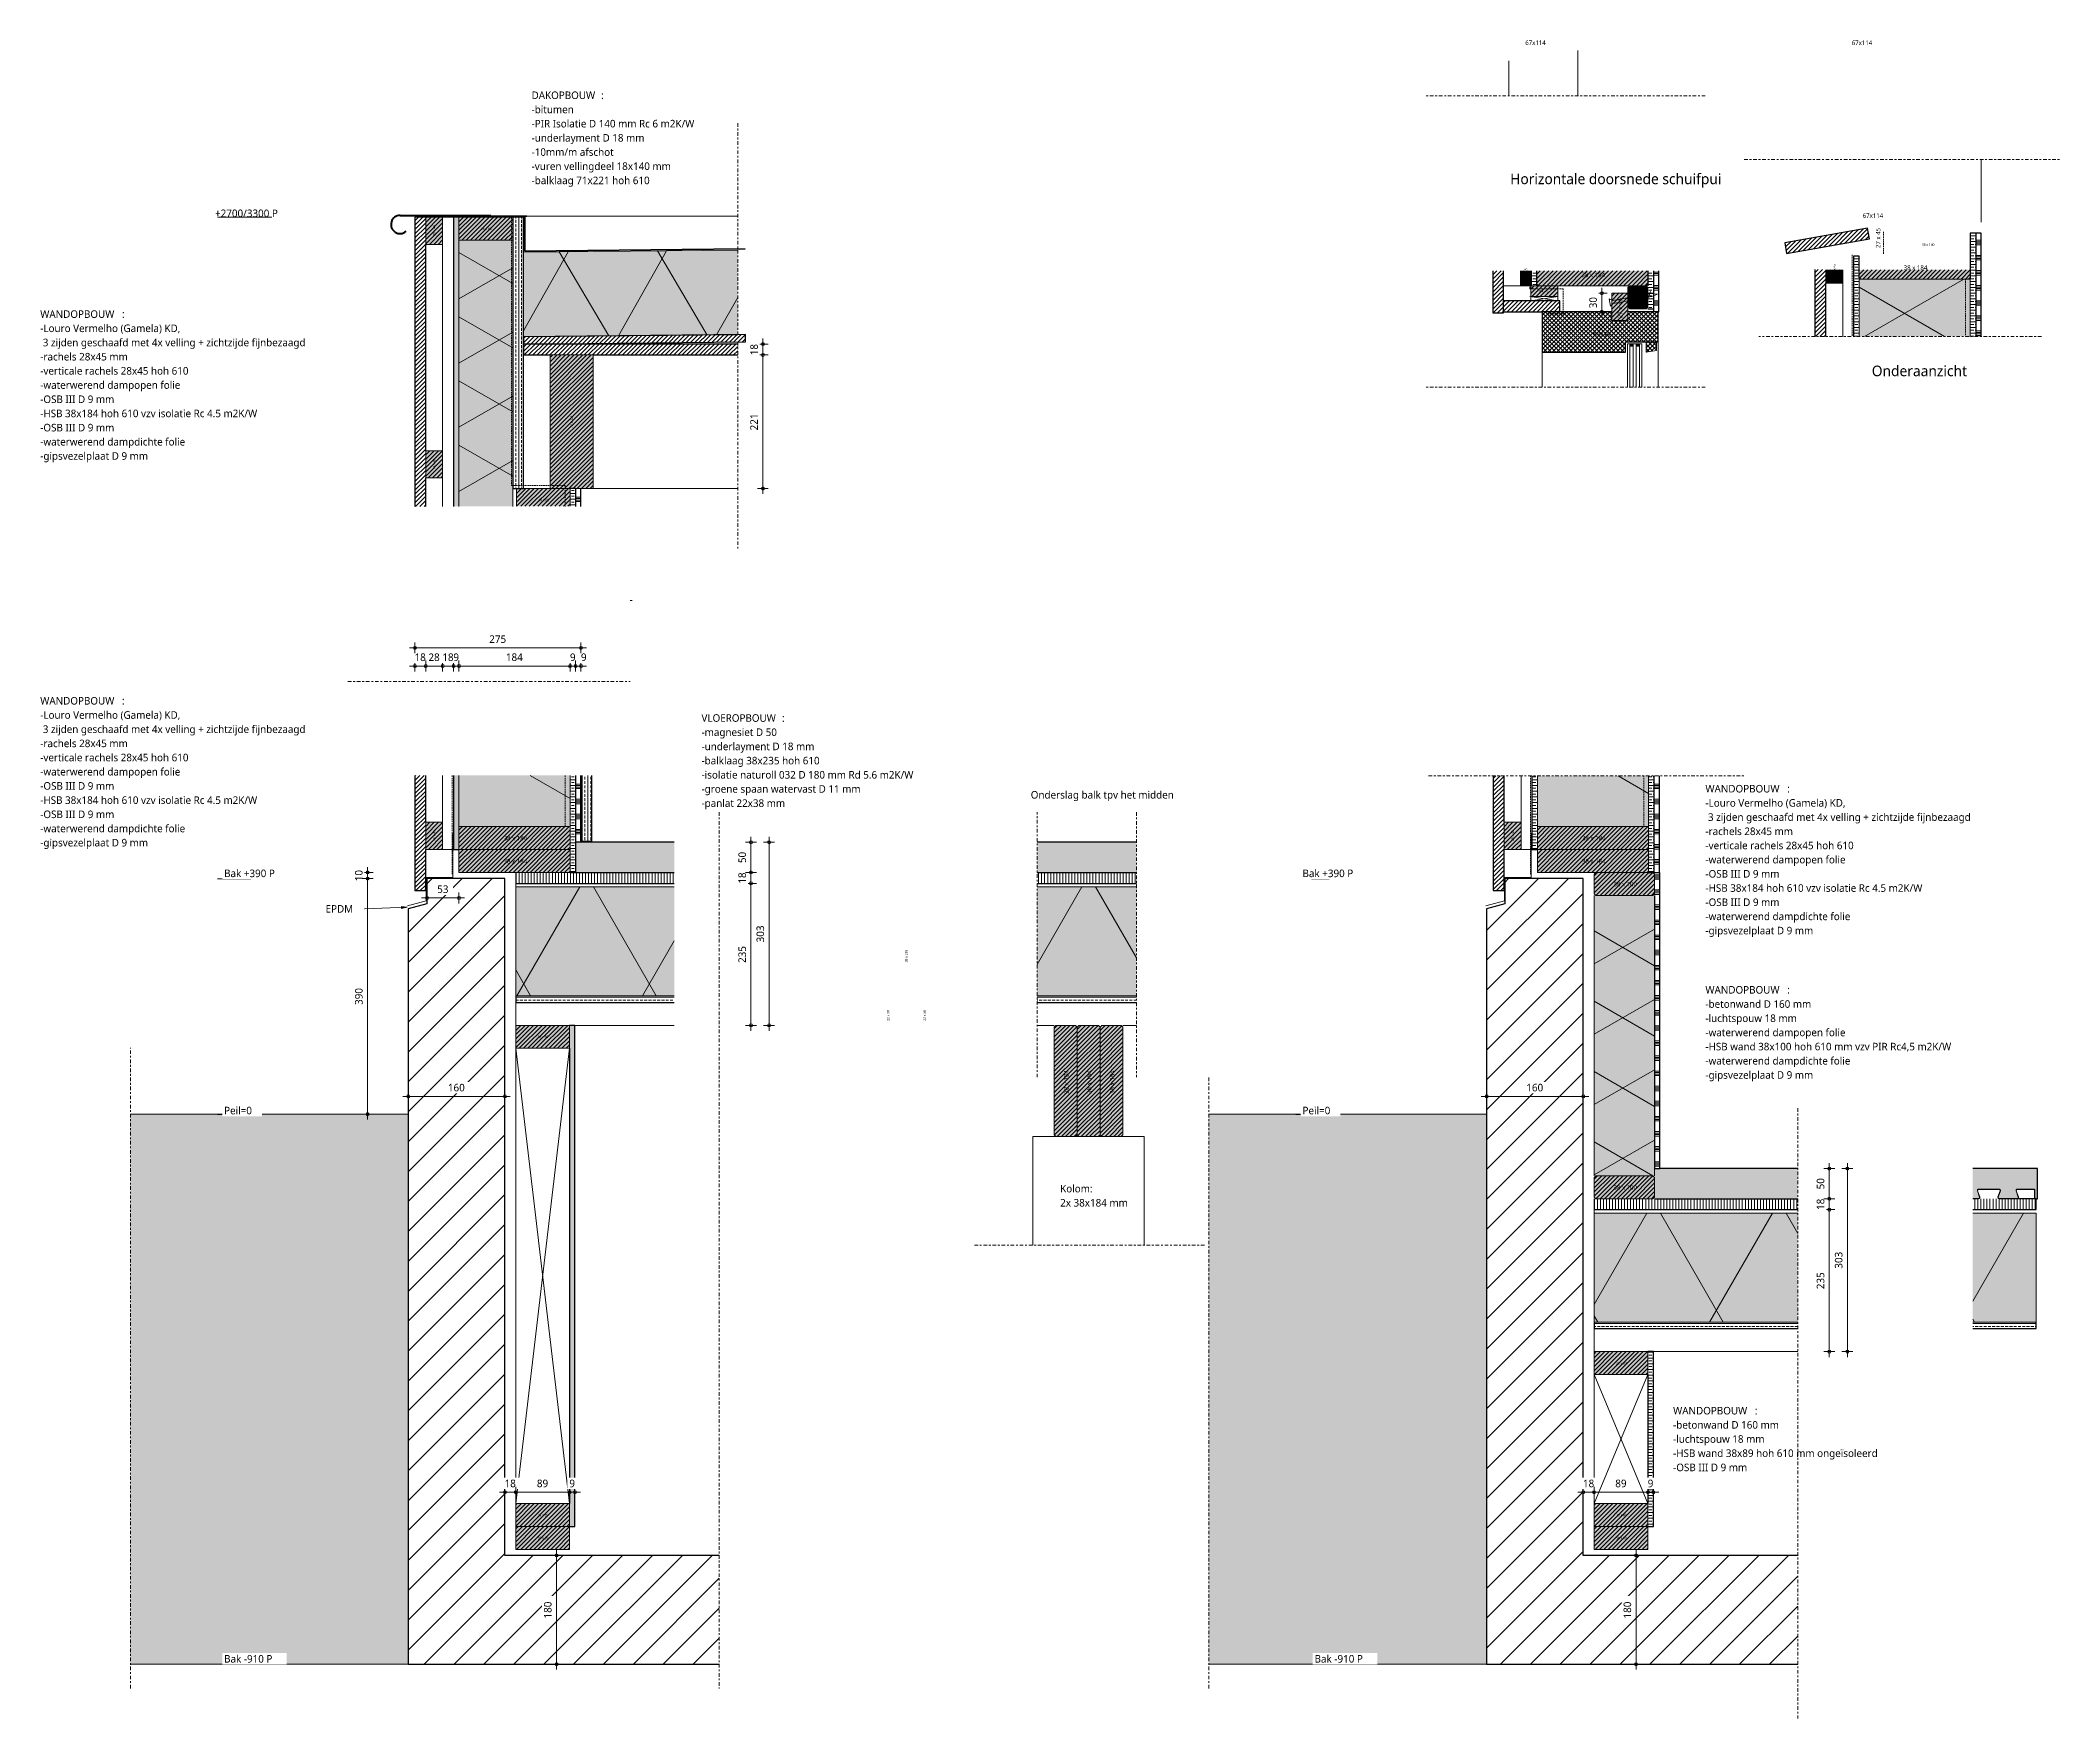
# Model space of a CAD drawing. Header units: millimetres. Extents: x 2927 to 18500, y -7154 to 6447.
# Drawn here: x 3932 to 7275, y -7154 to -4377 of the extents above; entities that cross this region are included whole.
import ezdxf

# ---------------------------------------------------------------- set-up
doc = ezdxf.new("R2010")
doc.units = ezdxf.units.MM
doc.linetypes.add('MV_center', pattern=[15, 6, -3, 3, -3])
doc.linetypes.add('MV_hidden', pattern=[3.75, 2.5, -1.25])
for name, color, linetype, lineweight in [('A-ANNO-DIMS', 211, 'Continuous', 13), ('A-ANNO-DIMS-5', 211, 'Continuous', 13), ('A-ANNO-NOTE', 131, 'Continuous', 18), ('A-DETL', 90, 'Continuous', 13), ('A-DETL-GENF', 92, 'Continuous', 18), ('A-DETL-MEDM', 33, 'Continuous', 18), ('G-ANNO-TEXT', 231, 'Continuous', 13)]:
    doc.layers.add(name, color=color, linetype=linetype, lineweight=lineweight)
doc.styles.add('Segoe UI', font='segoeui.ttf', dxfattribs={"height": 7.5})
doc.styles.add('Segoe UI_1', font='segoeui.ttf', dxfattribs={"height": 4})
doc.styles.add('Segoe UI_3', font='segoeui.ttf', dxfattribs={"height": 12.5})
doc.styles.add('Segoe UI_4', font='segoeui.ttf', dxfattribs={"height": 17.5})
doc.styles.add('Segoe UI_B', font='segoeui.ttf', dxfattribs={"height": 12.5})
doc.dimstyles.new('2_5_mm', dxfattribs={"dimscale": 304.8, "dimtxt": 13.092049, "dimasz": 0.016404, "dimexe": 0.029528, "dimexo": 0.0625, "dimgap": 0.014764, "dimtad": 1, "dimdec": 0, "dimzin": 0, "dimdsep": 46, "dimtxsty": 'Segoe UI_3', "dimblk1": 'DOTBLANK', "dimblk2": 'DOTBLANK', "dimsah": 1, "dimcen": 0.09, "dimdle": 0.029528, "dimazin": 0, "dimtfac": 1, "dimtdec": 4, "dimtix": 1, "dimtmove": 0, "dimatfit": 3, "dimfxl": 0.029528, "dimfxlon": 1, "dimtvp": 1, "dimtfill": 1, "dimtolj": 1, "dimtzin": 0, "dimarcsym": 2})
doc.dimstyles.new('2_5_mm_2', dxfattribs={"dimscale": 304.8, "dimtxt": 13.092049, "dimasz": 0.016404, "dimexe": 0.029528, "dimexo": 0.0625, "dimgap": 0.014764, "dimtad": 1, "dimdec": 0, "dimzin": 0, "dimdsep": 46, "dimtxsty": 'Segoe UI_3', "dimblk1": 'DOTBLANK', "dimblk2": 'DOTBLANK', "dimsah": 1, "dimcen": 0.09, "dimdle": 0.029528, "dimazin": 0, "dimtfac": 1, "dimtdec": 4, "dimtix": 1, "dimtmove": 1, "dimatfit": 3, "dimfxl": 0.029528, "dimfxlon": 1, "dimtvp": 1, "dimtfill": 1, "dimtolj": 1, "dimtzin": 0, "dimarcsym": 2})
pattern_1 = [(45, (0, 0), (-3.535534, 3.535534), [])]
pattern_2 = [(0, (0, 0), (0, 9.476), []), (0, (0, 4.738), (0, 9.476), [4.738, -2.369])]
pattern_3 = [(60, (-2126.39, 181.76), (-155.885, 90), []), (120, (-2126.39, 181.76), (-155.885, -90), [])]
pattern_4 = [(90, (0, 0), (-5, 3e-16), [])]
pattern_5 = [(45, (0, 0), (-24.74874, 24.74874), [])]
pattern_6 = [(0, (0, 10), (0, 25), []), (0, (0, 12.5), (0, 25), []), (0, (0, 15), (0, 25), []), (0, (0, 17.5), (0, 25), [])]
pattern_7 = [(90, (0, 0), (-9.525, 6e-16), []), (90, (4.763, 0), (-9.525, 6e-16), [4.762, -2.381])]
pattern_8 = [(45, (0, 0), (-3.535534, 3.535534), []), (135, (0, 0), (-3.535534, -3.535534), [])]

msp = doc.modelspace()

# ---------------------------------------------------------------- texts
at = {"layer": 'A-ANNO-NOTE', "lineweight": 13, "attachment_point": 1, "rotation": 90}
for s, insert, char_height, width, style in [('28 x 45', (4582.5, -4700.1), 4, 23.65, 'Segoe UI_1'), ('27 x 45', (6971.1, -4720.3), 7.5, 40.485, 'Segoe UI'), ('18 x 45', (6389.8, -4771.7), 4, 23.65, 'Segoe UI_1'), ('28 x 45', (6900.4, -4764.4), 4, 23.65, 'Segoe UI_1'), ('27 x 45', (6543.7, -4836.2), 7.5, 40.485, 'Segoe UI'), ('71 x 221', (4810, -5017.8), 4, 27.658, 'Segoe UI_1'), ('28 x 45', (4582.5, -5086.5), 4, 23.65, 'Segoe UI_1'), ('28 x 45', (4582.5, -5701.6), 4, 23.65, 'Segoe UI_1'), ('28 x 45', (6367.8, -5701.6), 4, 23.65, 'Segoe UI_1'), ('38 x 235', (5364, -5902.5), 4, 27.658, 'Segoe UI_1'), ('22 x 38', (5334, -5999.3), 4, 23.65, 'Segoe UI_1'), ('22 x 38', (5394, -5999.3), 4, 23.65, 'Segoe UI_1'), ('38 x 184', (5627, -6120.1), 7.5, 47.3, 'Segoe UI'), ('38 x 184', (5665, -6120.1), 7.5, 47.3, 'Segoe UI'), ('38 x 184', (5703, -6120.1), 7.5, 47.3, 'Segoe UI')]:
    msp.add_mtext(s, dxfattribs=dict(at, insert=insert, char_height=char_height, width=width, style=style))
at = {"layer": 'A-ANNO-NOTE', "lineweight": 13, "attachment_point": 1}
for s, insert, char_height, width, style in [('38 x 89', (4661.6, -4686.4), 4, 23.65, 'Segoe UI_1'), ('38 x 140', (7047.3, -4712.7), 4, 27.658, 'Segoe UI_1'), ('38 x 184', (6483.6, -4761), 7.5, 47.3, 'Segoe UI'), ('38 x 184', (7017.2, -4749.1), 7.5, 47.3, 'Segoe UI'), ('18 x 45', (6410.6, -4789.8), 4, 23.65, 'Segoe UI_1'), ('38 x 33', (6561.9, -4798.2), 7.5, 40.485, 'Segoe UI'), ('38 x 89', (4756.6, -5135.4), 4, 23.65, 'Segoe UI_1'), ('38 x 184', (4699.3, -5693.3), 7.5, 47.3, 'Segoe UI'), ('38 x 184', (6484.6, -5693.3), 7.5, 47.3, 'Segoe UI'), ('38 x 184', (4699.3, -5731.3), 7.5, 47.3, 'Segoe UI'), ('38 x 184', (6484.6, -5731.3), 7.5, 47.3, 'Segoe UI'), ('38 x 100', (6536.6, -5769.3), 7.5, 47.3, 'Segoe UI'), ('38 x 89', (4755.6, -6023.9), 4, 23.65, 'Segoe UI_1'), ('38 x 100', (6536.6, -6271.3), 7.5, 47.3, 'Segoe UI'), ('38 x 89', (6540.9, -6563.9), 4, 23.65, 'Segoe UI_1'), ('38 x 89', (4755.6, -6815.3), 4, 23.65, 'Segoe UI_1'), ('38 x 89', (6540.9, -6815.3), 4, 23.65, 'Segoe UI_1'), ('38 x 89', (4755.6, -6853.3), 4, 23.65, 'Segoe UI_1'), ('38 x 89', (6540.9, -6853.3), 4, 23.65, 'Segoe UI_1')]:
    msp.add_mtext(s, dxfattribs=dict(at, insert=insert, char_height=char_height, width=width, style=style))
at = {"layer": 'G-ANNO-TEXT', "color": 8, "char_height": 7.5, "width": 40.084, "attachment_point": 1, "style": 'Segoe UI'}
for s, insert in [('67x114', (6390.7, -4376.7)), ('67x114', (6931.2, -4376.8)), ('67x114', (6949.3, -4662.9)), ('67x192', (6503.3, -4859))]:
    msp.add_mtext(s, dxfattribs=dict(at, insert=insert))
at = {"layer": 'G-ANNO-TEXT', "color": 7, "attachment_point": 1}
for s, insert, char_height, width, style in [('DAKOPBOUW', (4745.6, -4461.2), 12.5, 139.494, 'Segoe UI_B'), (':', (4860.7, -4461.2), 12.5, 4.409, 'Segoe UI_3'), ('-bitumen', (4745.6, -4484.7), 12.5, 86.983, 'Segoe UI_3'), ('-PIR Isolatie D 140 mm Rc 6 m2K/W', (4745.6, -4508.2), 12.5, 339.114, 'Segoe UI_3'), ('-underlayment D 18 mm', (4745.6, -4531.7), 12.5, 231.688, 'Segoe UI_3'), ('-10mm/m afschot', (4745.6, -4555.2), 12.5, 169.156, 'Segoe UI_3'), ('-vuren vellingdeel 18x140 mm', (4745.6, -4578.6), 12.5, 285, 'Segoe UI_3'), ('-balklaag 71x221 hoh 610', (4745.6, -4602.1), 12.5, 243.713, 'Segoe UI_3'), ('Horizontale doorsnede schuifpui', (6365.7, -4597.1), 17.5, 430.105, 'Segoe UI_4'), ('+2700/3300 P', (4221.6, -4656.6), 12.5, 133.882, 'Segoe UI_3'), ('WANDOPBOUW', (3932.2, -4823.4), 12.5, 163.945, 'Segoe UI_B'), ('-Louro Vermelho (Gamela) KD, ', (3932.2, -4846.9), 12.5, 293.017, 'Segoe UI_3'), (':', (4067.5, -4823.4), 12.5, 4.409, 'Segoe UI_3'), (' 3 zijden geschaafd met 4x velling + zichtzijde fijnbezaagd ', (3932.2, -4870.4), 12.5, 552.764, 'Segoe UI_3'), ('-rachels 28x45 mm', (3932.2, -4893.9), 12.5, 178.375, 'Segoe UI_3'), ('Onderaanzicht', (6964.3, -4914.9), 17.5, 192.405, 'Segoe UI_4'), ('-verticale rachels 28x45 hoh 610', (3932.2, -4917.3), 12.5, 302.637, 'Segoe UI_3'), ('-waterwerend dampopen folie', (3932.2, -4940.8), 12.5, 284.599, 'Segoe UI_3'), ('-OSB III D 9 mm', (3932.2, -4964.3), 12.5, 151.92, 'Segoe UI_3'), ('-HSB 38x184 hoh 610 vzv isolatie Rc 4.5 m2K/W', (3932.2, -4987.8), 12.5, 450.949, 'Segoe UI_3'), ('-OSB III D 9 mm', (3932.2, -5011.3), 12.5, 151.92, 'Segoe UI_3'), ('-waterwerend dampdichte folie', (3932.2, -5034.7), 12.5, 294.219, 'Segoe UI_3'), ('-gipsvezelplaat D 9 mm', (3932.2, -5058.2), 12.5, 222.468, 'Segoe UI_3'), ('WANDOPBOUW', (3932.2, -5463.4), 12.5, 163.945, 'Segoe UI_B'), (':', (4067.5, -5463.4), 12.5, 4.409, 'Segoe UI_3'), ('-Louro Vermelho (Gamela) KD, ', (3932.2, -5486.9), 12.5, 293.017, 'Segoe UI_3'), (' 3 zijden geschaafd met 4x velling + zichtzijde fijnbezaagd ', (3932.2, -5510.4), 12.5, 552.764, 'Segoe UI_3'), ('VLOEROPBOUW', (5026.9, -5491.9), 12.5, 161.54, 'Segoe UI_B'), ('-magnesiet D 50', (5026.9, -5515.4), 12.5, 155.928, 'Segoe UI_3'), (':', (5160.2, -5491.9), 12.5, 4.409, 'Segoe UI_3'), ('-rachels 28x45 mm', (3932.2, -5533.9), 12.5, 178.375, 'Segoe UI_3'), ('-underlayment D 18 mm', (5026.9, -5538.9), 12.5, 231.688, 'Segoe UI_3'), ('-verticale rachels 28x45 hoh 610', (3932.2, -5557.3), 12.5, 302.637, 'Segoe UI_3'), ('-waterwerend dampopen folie', (3932.2, -5580.8), 12.5, 284.599, 'Segoe UI_3'), ('-balklaag 38x235 hoh 610', (5026.9, -5562.4), 12.5, 243.713, 'Segoe UI_3'), ('-OSB III D 9 mm', (3932.2, -5604.3), 12.5, 151.92, 'Segoe UI_3'), ('-isolatie naturoll 032 D 180 mm Rd 5.6 m2K/W', (5026.9, -5585.9), 12.5, 440.126, 'Segoe UI_3'), ('-groene spaan watervast D 11 mm', (5026.9, -5609.3), 12.5, 323.481, 'Segoe UI_3'), ('WANDOPBOUW', (6688.9, -5608.9), 12.5, 163.945, 'Segoe UI_B'), (':', (6824.2, -5608.9), 12.5, 4.409, 'Segoe UI_3'), ('-HSB 38x184 hoh 610 vzv isolatie Rc 4.5 m2K/W', (3932.2, -5627.8), 12.5, 450.949, 'Segoe UI_3'), ('-panlat 22x38 mm', (5026.9, -5632.8), 12.5, 171.962, 'Segoe UI_3'), ('Onderslag balk tpv het midden', (5572, -5619), 12.5, 291.013, 'Segoe UI_3'), ('-Louro Vermelho (Gamela) KD, ', (6688.9, -5632.4), 12.5, 293.017, 'Segoe UI_3'), ('-OSB III D 9 mm', (3932.2, -5651.3), 12.5, 151.92, 'Segoe UI_3'), ('-waterwerend dampdichte folie', (3932.2, -5674.7), 12.5, 294.219, 'Segoe UI_3'), ('-rachels 28x45 mm', (6688.9, -5679.4), 12.5, 178.375, 'Segoe UI_3'), (' 3 zijden geschaafd met 4x velling + zichtzijde fijnbezaagd ', (6688.9, -5655.9), 12.5, 552.764, 'Segoe UI_3'), ('-gipsvezelplaat D 9 mm', (3932.2, -5698.2), 12.5, 222.468, 'Segoe UI_3'), ('-verticale rachels 28x45 hoh 610', (6688.9, -5702.8), 12.5, 302.637, 'Segoe UI_3'), ('-waterwerend dampopen folie', (6688.9, -5726.3), 12.5, 284.599, 'Segoe UI_3'), ('-OSB III D 9 mm', (6688.9, -5749.8), 12.5, 151.92, 'Segoe UI_3'), ('-HSB 38x184 hoh 610 vzv isolatie Rc 4.5 m2K/W', (6688.9, -5773.3), 12.5, 450.949, 'Segoe UI_3'), ('-OSB III D 9 mm', (6688.9, -5796.8), 12.5, 151.92, 'Segoe UI_3'), ('-waterwerend dampdichte folie', (6688.9, -5820.2), 12.5, 294.219, 'Segoe UI_3'), ('-gipsvezelplaat D 9 mm', (6688.9, -5843.7), 12.5, 222.468, 'Segoe UI_3'), ('WANDOPBOUW', (6688.9, -5941.8), 12.5, 163.945, 'Segoe UI_B'), (':', (6824.2, -5941.8), 12.5, 4.409, 'Segoe UI_3'), ('-betonwand D 160 mm', (6688.9, -5965.3), 12.5, 218.861, 'Segoe UI_3'), ('-luchtspouw 18 mm', (6688.9, -5988.8), 12.5, 187.595, 'Segoe UI_3'), ('-waterwerend dampopen folie', (6688.9, -6012.3), 12.5, 284.599, 'Segoe UI_3'), ('-HSB wand 38x100 hoh 610 mm vzv PIR Rc4,5 m2K/W', (6688.9, -6035.7), 12.5, 508.671, 'Segoe UI_3'), ('-waterwerend dampdichte folie', (6688.9, -6059.2), 12.5, 294.219, 'Segoe UI_3'), ('-gipsvezelplaat D 9 mm', (6688.9, -6082.7), 12.5, 222.468, 'Segoe UI_3'), ('Kolom:', (5620.7, -6270.8), 12.5, 65.338, 'Segoe UI_3'), ('2x 38x184 mm', (5620.7, -6294.2), 12.5, 137.89, 'Segoe UI_3'), ('WANDOPBOUW', (6635.4, -6638.3), 12.5, 163.945, 'Segoe UI_B'), (':', (6770.7, -6638.3), 12.5, 4.409, 'Segoe UI_3'), ('-betonwand D 160 mm', (6635.4, -6661.8), 12.5, 218.861, 'Segoe UI_3'), ('-luchtspouw 18 mm', (6635.4, -6685.2), 12.5, 187.595, 'Segoe UI_3'), ('-HSB wand 38x89 hoh 610 mm ongeïsoleerd', (6635.4, -6708.7), 12.5, 419.683, 'Segoe UI_3'), ('-OSB III D 9 mm', (6635.4, -6732.2), 12.5, 151.92, 'Segoe UI_3')]:
    msp.add_mtext(s, dxfattribs=dict(at, insert=insert, char_height=char_height, width=width, style=style))

# ---------------------------------------------------------------- blocks, each defined once
blk = doc.blocks.new('42 isolatie - Type 1-3771794-Details Domera')
at = {"layer": 'A-DETL-GENF'}
blk.add_hatch(color=256, dxfattribs=at).paths.add_polyline_path([(0.3, 0.8), (354.8, 0.8), (356.2, 140.8), (1.7, 140.8)])
at = {"layer": 'A-DETL-GENF', "lineweight": 13}
h = blk.add_hatch(dxfattribs=at)
h.set_pattern_fill('FP_247', color=256, style=0, pattern_type=2)
h.set_pattern_definition([(60, (-857.8, 704), (-121.936, 70.4), []), (120, (-857.8, 704), (-121.936, -70.4), [])])
h.paths.add_polyline_path([(0.3, 0.8), (354.8, 0.8), (356.2, 140.8), (1.7, 140.8)])
at = {"layer": 'A-DETL-GENF'}
for p, q in [((1.7, 140.8), (0.3, 0.8)), ((1.7, 140.8), (0.3, 0.8)), ((356.2, 140.8), (1.7, 140.8)), ((356.2, 140.8), (1.7, 140.8)), ((0.3, 0.8), (354.8, 0.8))]:
    blk.add_line(p, q, dxfattribs=at)
blk = doc.blocks.new('42 isolatie - Type 1-3771743-Details Domera')
at = {"layer": 'A-DETL-GENF'}
blk.add_hatch(color=256, dxfattribs=at).paths.add_polyline_path([(262.6, 0.8), (262.6, 180.8), (0.3, 180.8), (0.3, 0.8)])
at = {"layer": 'A-DETL-GENF', "lineweight": 13}
h = blk.add_hatch(dxfattribs=at)
h.set_pattern_fill('FP_24', color=256, style=0, pattern_type=2)
h.set_pattern_definition(pattern_3)
h.paths.add_polyline_path([(262.6, 0.8), (262.6, 180.8), (0.3, 180.8), (0.3, 0.8)])
at = {"layer": 'A-DETL-GENF'}
for p, q in [((262.6, 180.8), (0.3, 180.8)), ((0.3, 180.8), (0.3, 0.8)), ((262.6, 180.8), (0.3, 180.8)), ((0.3, 180.8), (0.3, 0.8)), ((0.3, 0.8), (262.6, 0.8)), ((0.3, 0.8), (262.6, 0.8))]:
    blk.add_line(p, q, dxfattribs=at)
blk = doc.blocks.new('NLRS_00_DI_maskeer - Type 1-4234768-Details Domera')
at = {"layer": 'A-DETL-GENF', "linetype": 'MV_center'}
blk.add_line((960.4, 0), (-100, 0), dxfattribs=at)
blk = doc.blocks.new('00 hout_rechthoekig_sls - SLS 38x184-V200-Details Domera')
at = {"layer": 'A-DETL-GENF', "lineweight": 13}
blk.add_hatch(color=256, dxfattribs=at).paths.add_polyline_path([(184, -38), (184, 0), (0, 0), (0, -38)])
at = {"layer": 'A-DETL-MEDM', "lineweight": 13}
h = blk.add_hatch(dxfattribs=at)
h.set_pattern_fill('FP_249', color=256, style=0, pattern_type=2)
h.set_pattern_definition([(45, (-4625.398, 5715.764), (-3.535534, 3.535534), [])])
h.paths.add_polyline_path([(184, -38), (184, 0), (0, 0), (0, -38)])
at = {"layer": 'A-DETL-MEDM'}
for p, q in [((0, 0), (184, 0)), ((0, -38), (0, 0)), ((184, 0), (184, -38)), ((184, 0), (184, -38)), ((184, 0), (184, -38)), ((184, -38), (0, -38)), ((184, -38), (0, -38))]:
    blk.add_line(p, q, dxfattribs=at)
blk = doc.blocks.new('42 isolatie - Type 1-3769610-Details Domera')
at = {"layer": 'A-DETL-GENF'}
blk.add_hatch(color=256, dxfattribs=at).paths.add_polyline_path([(0.3, 89.8), (0.3, 0.8), (84.9, 0.8), (84.9, 184.8), (0.3, 184.8), (0.3, 95.8)])
at = {"layer": 'A-DETL-GENF', "lineweight": 13}
h = blk.add_hatch(dxfattribs=at)
h.set_pattern_fill('FP_24', color=256, style=0, pattern_type=2)
h.set_pattern_definition(pattern_3)
h.paths.add_polyline_path([(0.3, 89.8), (0.3, 0.8), (84.9, 0.8), (84.9, 184.8), (0.3, 184.8), (0.3, 95.8)])
at = {"layer": 'A-DETL-GENF'}
for p, q in [((84.9, 184.8), (0.3, 184.8)), ((0.3, 184.8), (0.3, 0.8)), ((84.9, 184.8), (0.3, 184.8)), ((0.3, 0.8), (84.9, 0.8)), ((0.3, 0.8), (84.9, 0.8))]:
    blk.add_line(p, q, dxfattribs=at)
blk = doc.blocks.new('00 hout_rechthoekig_sls - Vuren 28x45-3126480-Details Domera')
at = {"layer": 'A-DETL-GENF', "lineweight": 13}
blk.add_hatch(color=256, dxfattribs=at).paths.add_polyline_path([(0, -28), (45, -28), (45, 0), (0, 0)])
at = {"layer": 'A-DETL-MEDM', "lineweight": 13}
h = blk.add_hatch(dxfattribs=at)
h.set_pattern_fill('FP_250', color=256, style=0, pattern_type=2)
h.set_pattern_definition([(315, (5715.764, 4570.398), (3.535534, 3.535534), [])])
h.paths.add_polyline_path([(0, -28), (45, -28), (45, 0), (0, 0)])
at = {"layer": 'A-DETL-MEDM'}
for p, q in [((0, 0), (45, 0)), ((0, -28), (0, 0)), ((45, 0), (45, -28)), ((45, 0), (45, -28)), ((45, 0), (45, -28)), ((45, -28), (0, -28)), ((45, -28), (0, -28))]:
    blk.add_line(p, q, dxfattribs=at)
blk = doc.blocks.new('00 hout_rechthoekig_sls - SLS 38x89-3186759-Details Domera')
at = {"layer": 'A-DETL-GENF', "lineweight": 13}
blk.add_hatch(color=256, dxfattribs=at).paths.add_polyline_path([(0, -29.5), (89, -29.5), (89, 0), (0, 0)])
at = {"layer": 'A-DETL-MEDM', "lineweight": 13}
h = blk.add_hatch(dxfattribs=at)
h.set_pattern_fill('FP_251', color=256, style=0, pattern_type=2)
h.set_pattern_definition([(45, (-4720.398, 5118.313), (-3.535534, 3.535534), [])])
h.paths.add_polyline_path([(0, -29.5), (89, -29.5), (89, 0), (0, 0)])
at = {"layer": 'A-DETL-MEDM'}
for p, q in [((0, 0), (56, 0)), ((0, -29.5), (0, 0)), ((56, 0), (89, 0)), ((89, 0), (89, -29.5)), ((89, 0), (89, -29.5)), ((89, 0), (89, -29.5))]:
    blk.add_line(p, q, dxfattribs=at)
blk = doc.blocks.new('42 isolatie - Type 1-3772037-Details Domera')
at = {"layer": 'A-DETL-GENF'}
blk.add_hatch(color=256, dxfattribs=at).paths.add_polyline_path([(8.7, 0.8), (449.3, 0.8), (449.3, 89.8), (8.7, 89.8)])
at = {"layer": 'A-DETL-GENF', "lineweight": 13}
h = blk.add_hatch(dxfattribs=at)
h.set_pattern_fill('FP_28', color=256, style=0, pattern_type=2)
h.set_pattern_definition([(60, (-357.56, 184.11), (-79.674, 46), []), (120, (-357.56, 184.11), (-79.674, -46), [])])
h.paths.add_polyline_path([(8.7, 0.8), (449.3, 0.8), (449.3, 89.8), (8.7, 89.8)])
at = {"layer": 'A-DETL-GENF'}
for p, q in [((449.3, 89.8), (8.7, 89.8)), ((449.3, 89.8), (8.7, 89.8)), ((449.3, 0.8), (449.3, 89.8)), ((8.7, 0.8), (449.3, 0.8)), ((8.7, 0.8), (449.3, 0.8))]:
    blk.add_line(p, q, dxfattribs=at)
blk = doc.blocks.new('00 hout_rechthoekig_sls - SLS 38x89-V201-Details Domera')
at = {"layer": 'A-DETL-GENF', "lineweight": 13}
blk.add_hatch(color=256, dxfattribs=at).paths.add_polyline_path([(89, -38), (89, 0), (0, 0), (0, -38)])
at = {"layer": 'A-DETL-MEDM', "lineweight": 13}
h = blk.add_hatch(dxfattribs=at)
h.set_pattern_fill('FP_252', color=256, style=0, pattern_type=2)
h.set_pattern_definition([(45, (-4625.398, 4669.313), (-3.535534, 3.535534), [])])
h.paths.add_polyline_path([(89, -38), (89, 0), (0, 0), (0, -38)])
at = {"layer": 'A-DETL-MEDM'}
for p, q in [((0, 0), (89, 0)), ((0, -38), (0, 0)), ((89, 0), (89, -38)), ((89, 0), (89, -38)), ((89, 0), (89, -38)), ((89, -38), (0, -38)), ((89, -38), (0, -38))]:
    blk.add_line(p, q, dxfattribs=at)
blk = doc.blocks.new('00 hout_rechthoekig_sls - SLS 38x89-V202-Details Domera')
at = {"layer": 'A-DETL-GENF', "lineweight": 13}
blk.add_hatch(color=256, dxfattribs=at).paths.add_polyline_path([(89, -38), (89, 0), (0, 0), (0, -38)])
at = {"layer": 'A-DETL-MEDM', "lineweight": 13}
h = blk.add_hatch(dxfattribs=at)
h.set_pattern_fill('FP_254', color=256, style=0, pattern_type=2)
h.set_pattern_definition([(45, (-4719.398, 6836.201), (-3.535534, 3.535534), [])])
h.paths.add_polyline_path([(89, -38), (89, 0), (0, 0), (0, -38)])
at = {"layer": 'A-DETL-MEDM'}
for p, q in [((0, 0), (89, 0)), ((0, -38), (0, 0)), ((89, 0), (89, -38)), ((89, 0), (89, -38)), ((89, 0), (89, -38)), ((89, -38), (0, -38)), ((89, -38), (0, -38))]:
    blk.add_line(p, q, dxfattribs=at)
blk = doc.blocks.new('00 hout_rechthoekig_sls - SLS 38x89-V203-Details Domera')
at = {"layer": 'A-DETL-GENF', "lineweight": 13}
blk.add_hatch(color=256, dxfattribs=at).paths.add_polyline_path([(89, -38), (89, 0), (0, 0), (0, -38)])
at = {"layer": 'A-DETL-MEDM', "lineweight": 13}
h = blk.add_hatch(dxfattribs=at)
h.set_pattern_fill('FP_255', color=256, style=0, pattern_type=2)
h.set_pattern_definition([(45, (-4719.398, 6006.764), (-3.535534, 3.535534), [])])
h.paths.add_polyline_path([(89, -38), (89, 0), (0, 0), (0, -38)])
at = {"layer": 'A-DETL-MEDM'}
for p, q in [((0, 0), (89, 0)), ((0, -38), (0, 0)), ((89, 0), (89, -38)), ((89, 0), (89, -38)), ((89, 0), (89, -38)), ((89, -38), (0, -38)), ((89, -38), (0, -38))]:
    blk.add_line(p, q, dxfattribs=at)
blk = doc.blocks.new('NLRS_00_DI_maskeer - Type 1-4234771-Details Domera')
at = {"layer": 'A-DETL-GENF', "linetype": 'MV_center'}
for p, q in [((242.5, 0), (-100, 0)), ((604.7, 0), (254.5, 0))]:
    blk.add_line(p, q, dxfattribs=at)
blk = doc.blocks.new('00 hout_rechthoekig_sls - Vuren 71x221-3218113-Details Domera')
at = {"layer": 'A-DETL-GENF', "lineweight": 13}
blk.add_hatch(color=256, dxfattribs=at).paths.add_polyline_path([(0, -71), (221, -71), (221, 0), (0, 0)])
at = {"layer": 'A-DETL-MEDM', "lineweight": 13}
h = blk.add_hatch(dxfattribs=at)
h.set_pattern_fill('FP_256', color=256, style=0, pattern_type=2)
h.set_pattern_definition([(315, (5118.313, 4776.398), (3.535534, 3.535534), [])])
h.paths.add_polyline_path([(0, -71), (221, -71), (221, 0), (0, 0)])
at = {"layer": 'A-DETL-MEDM'}
for p, q in [((0, 0), (221, 0)), ((0, -71), (0, 0)), ((221, 0), (221, -71)), ((221, 0), (221, -71)), ((221, 0), (221, -71)), ((221, -71), (0, -71)), ((221, -71), (0, -71))]:
    blk.add_line(p, q, dxfattribs=at)
blk = doc.blocks.new('NLRS_00_DI_maskeer - Type 1-4234769-Details Domera')
at = {"layer": 'A-DETL-GENF', "linetype": 'MV_center'}
blk.add_line((-100, 0), (1350.4, 0), dxfattribs=at)
blk = doc.blocks.new('00 hout_rechthoekig_sls - SLS 38x184-V204-Details Domera')
at = {"layer": 'A-DETL-GENF', "lineweight": 13}
blk.add_hatch(color=256, dxfattribs=at).paths.add_polyline_path([(184, -38), (184, 0), (0, 0), (0, -38)])
at = {"layer": 'A-DETL-MEDM', "lineweight": 13}
h = blk.add_hatch(dxfattribs=at)
h.set_pattern_fill('FP_258', color=256, style=0, pattern_type=2)
h.set_pattern_definition([(45, (-4625.398, 5677.764), (-3.535534, 3.535534), [])])
h.paths.add_polyline_path([(184, -38), (184, 0), (0, 0), (0, -38)])
at = {"layer": 'A-DETL-MEDM'}
for p, q in [((0, 0), (184, 0)), ((0, -38), (0, 0)), ((184, 0), (184, -38)), ((184, 0), (184, -38)), ((184, 0), (184, -38)), ((184, -38), (0, -38)), ((184, -38), (0, -38))]:
    blk.add_line(p, q, dxfattribs=at)
blk = doc.blocks.new('00 hout_rechthoekig_sls - Vuren 28x45-V205-Details Domera')
at = {"layer": 'A-DETL-GENF', "lineweight": 13}
blk.add_hatch(color=256, dxfattribs=at).paths.add_polyline_path([(0, -28), (45, -28), (45, 0), (0, 0)])
at = {"layer": 'A-DETL-MEDM', "lineweight": 13}
h = blk.add_hatch(dxfattribs=at)
h.set_pattern_fill('FP_259', color=256, style=0, pattern_type=2)
h.set_pattern_definition([(315, (4714.313, 4570.398), (3.535534, 3.535534), [])])
h.paths.add_polyline_path([(0, -28), (45, -28), (45, 0), (0, 0)])
at = {"layer": 'A-DETL-MEDM'}
for p, q in [((0, 0), (45, 0)), ((0, -28), (0, 0)), ((45, 0), (45, -28)), ((45, 0), (45, -28)), ((45, 0), (45, -28)), ((45, -28), (0, -28)), ((45, -28), (0, -28))]:
    blk.add_line(p, q, dxfattribs=at)
blk = doc.blocks.new('00 hout_rechthoekig_sls - Vuren 28x45-V206-Details Domera')
at = {"layer": 'A-DETL-GENF', "lineweight": 13}
blk.add_hatch(color=256, dxfattribs=at).paths.add_polyline_path([(0, -28), (45, -28), (45, 0), (0, 0)])
at = {"layer": 'A-DETL-MEDM', "lineweight": 13}
h = blk.add_hatch(dxfattribs=at)
h.set_pattern_fill('FP_260', color=256, style=0, pattern_type=2)
h.set_pattern_definition([(315, (5100.713, 4570.398), (3.535534, 3.535534), [])])
h.paths.add_polyline_path([(0, -28), (45, -28), (45, 0), (0, 0)])
at = {"layer": 'A-DETL-MEDM'}
for p, q in [((0, 0), (45, 0)), ((0, -28), (0, 0)), ((45, 0), (45, -28)), ((45, 0), (45, -28)), ((45, 0), (45, -28)), ((45, -28), (0, -28)), ((45, -28), (0, -28))]:
    blk.add_line(p, q, dxfattribs=at)
blk = doc.blocks.new('NLRS_00_DI_maskeer - Type 1-4234770-Details Domera')
at = {"layer": 'A-DETL-GENF', "linetype": 'MV_center'}
blk.add_line((370.5, 0), (367.5, 0), dxfattribs=at)
blk = doc.blocks.new('NLRS_00_DI_maskeer - Type 1-4234582-Details Domera')
at = {"layer": 'A-DETL-GENF', "linetype": 'MV_center'}
blk.add_line((367.5, 0), (-100, 0), dxfattribs=at)
blk = doc.blocks.new('42 isolatie - Type 1-3771744-Details Domera')
at = {"layer": 'A-DETL-GENF'}
h = blk.add_hatch(color=256, dxfattribs=at)
h.paths.add_polyline_path([(627, 0.8), (732.3, 0.8), (732.3, 180.8), (627, 180.8), (627, 14.7)])
h.paths.add_polyline_path([(337.3, 0.8), (337.3, 180.8), (0.3, 180.8), (0.3, 0.8)])
at = {"layer": 'A-DETL-GENF', "lineweight": 13}
h = blk.add_hatch(dxfattribs=at)
h.set_pattern_fill('FP_24', color=256, style=0, pattern_type=2)
h.set_pattern_definition(pattern_3)
h.paths.add_polyline_path([(627, 0.8), (732.3, 0.8), (732.3, 180.8), (627, 180.8), (627, 14.7)])
h.paths.add_polyline_path([(337.3, 0.8), (337.3, 180.8), (0.3, 180.8), (0.3, 0.8)])
at = {"layer": 'A-DETL-GENF'}
for p, q in [((337.3, 180.8), (0.3, 180.8)), ((0.3, 180.8), (0.3, 0.8)), ((337.3, 180.8), (0.3, 180.8)), ((0.3, 180.8), (0.3, 0.8)), ((732.3, 180.8), (627, 180.8)), ((732.3, 180.8), (627, 180.8)), ((732.3, 0.8), (732.3, 180.8)), ((732.3, 0.8), (732.3, 180.8)), ((0.3, 0.8), (337.3, 0.8)), ((0.3, 0.8), (337.3, 0.8)), ((627, 0.8), (732.3, 0.8)), ((627, 0.8), (732.3, 0.8))]:
    blk.add_line(p, q, dxfattribs=at)
blk = doc.blocks.new('NLRS_00_DI_maskeer - Type 1-V207-Details Domera')
at = {"layer": 'A-DETL-GENF', "linetype": 'MV_center'}
blk.add_line((960.4, 0), (-51, 0), dxfattribs=at)
blk = doc.blocks.new('00 hout_rechthoekig_sls - SLS 38x89-V208-Details Domera')
at = {"layer": 'A-DETL-GENF', "lineweight": 13}
blk.add_hatch(color=256, dxfattribs=at).paths.add_polyline_path([(89, -38), (89, 0), (0, 0), (0, -38)])
at = {"layer": 'A-DETL-MEDM', "lineweight": 13}
h = blk.add_hatch(dxfattribs=at)
h.set_pattern_fill('FP_261', color=256, style=0, pattern_type=2)
h.set_pattern_definition([(45, (-6504.673, 6836.201), (-3.535534, 3.535534), [])])
h.paths.add_polyline_path([(89, -38), (89, 0), (0, 0), (0, -38)])
at = {"layer": 'A-DETL-MEDM'}
for p, q in [((0, 0), (89, 0)), ((0, -38), (0, 0)), ((89, 0), (89, -38)), ((89, 0), (89, -38)), ((89, 0), (89, -38)), ((89, -38), (0, -38)), ((89, -38), (0, -38))]:
    blk.add_line(p, q, dxfattribs=at)
blk = doc.blocks.new('00 hout_rechthoekig_sls - SLS 38x89-V209-Details Domera')
at = {"layer": 'A-DETL-GENF', "lineweight": 13}
blk.add_hatch(color=256, dxfattribs=at).paths.add_polyline_path([(89, -38), (89, 0), (0, 0), (0, -38)])
at = {"layer": 'A-DETL-MEDM', "lineweight": 13}
h = blk.add_hatch(dxfattribs=at)
h.set_pattern_fill('FP_262', color=256, style=0, pattern_type=2)
h.set_pattern_definition([(45, (-6504.673, 6546.764), (-3.535534, 3.535534), [])])
h.paths.add_polyline_path([(89, -38), (89, 0), (0, 0), (0, -38)])
at = {"layer": 'A-DETL-MEDM'}
for p, q in [((0, 0), (89, 0)), ((0, -38), (0, 0)), ((89, 0), (89, -38)), ((89, 0), (89, -38)), ((89, 0), (89, -38)), ((89, -38), (0, -38)), ((89, -38), (0, -38))]:
    blk.add_line(p, q, dxfattribs=at)
blk = doc.blocks.new('23 Zwaluwstaartplaat - Lewis Zwaluwstaartplaat-V210-Details Domera')
at = {"layer": 'A-DETL-GENF'}
blk.add_hatch(color=256, dxfattribs=at).paths.add_polyline_path([(511.9, 0), (512.4, 0.1), (512.9, 0.3), (513.4, 0.6), (513.7, 1), (514, 1.4), (514.1, 1.9), (514.1, 2.5), (514, 3), (510.3, 13.6), (510.4, 14), (510.5, 14.4), (510.7, 14.8), (510.9, 15.1), (511.3, 15.3), (511.7, 15.5), (512.1, 15.5), (546.3, 15.5), (546.7, 15.3), (547.1, 15.1), (547.3, 14.8), (547.6, 14.3), (547.6, 14), (547.7, 13.6), (547.5, 13.1), (544, 3), (543.8, 2.5), (543.9, 1.9), (544, 1.4), (544.3, 1), (544.6, 0.6), (545.1, 0.3), (545.6, 0.1), (546.1, 0), (575.9, 0), (576.4, 0.1), (576.9, 0.3), (577.4, 0.6), (577.7, 1), (578, 1.4), (578.1, 1.9), (578.2, 2.5), (578, 3), (574.3, 13.6), (574.4, 14), (574.5, 14.4), (574.7, 14.8), (574.9, 15.1), (575.3, 15.3), (575.7, 15.5), (576.1, 15.5), (603.8, 15.5), (604.5, 16), (576.1, 16), (575.6, 15.9), (575.1, 15.7), (574.6, 15.4), (574.3, 15), (574, 14.6), (573.9, 14.1), (573.8, 13.5), (574, 13), (577.7, 2.4), (577.6, 2), (577.5, 1.6), (577.3, 1.2), (577.1, 0.9), (576.7, 0.7), (576.3, 0.5), (575.9, 0.5), (545.7, 0.5), (545.3, 0.7), (544.9, 1), (544.6, 1.4), (544.5, 1.6), (544.4, 2), (544.4, 2.5), (544.5, 3), (548.1, 13.2), (548.1, 13.6), (548.1, 14.1), (548, 14.6), (547.7, 15.1), (547.3, 15.5), (546.7, 15.8), (546.4, 15.9), (545.9, 16), (512.1, 16), (511.6, 15.9), (510.9, 15.7), (510.5, 15.3), (510.3, 15), (509.9, 14.4), (509.9, 14), (509.8, 13.5), (510, 13), (513.7, 2.4), (513.6, 2), (513.4, 1.4), (513.3, 1.2), (512.9, 0.9), (512.7, 0.7), (512.3, 0.5), (511.9, 0.5), (502.2, 0.5), (502.2, 0)])
for p, q in [((511.9, 0.5), (502.2, 0.5)), ((510, 13), (513.6, 2.8)), ((510.4, 13.2), (514, 3)), ((545.9, 16), (512.1, 16)), ((545.9, 15.5), (512.1, 15.5)), ((544, 3), (547.6, 13.2)), ((544.4, 2.8), (548, 13)), ((575.9, 0.5), (546.1, 0.5)), ((574, 13), (577.6, 2.8)), ((578, 3), (574.4, 13.2)), ((604.5, 16), (576.1, 16)), ((576.1, 15.5), (603.8, 15.5)), ((603.8, 15.5), (604.5, 16)), ((502.2, 0), (511.9, 0)), ((546.1, 0), (575.9, 0))]:
    blk.add_line(p, q, dxfattribs=at)
for centre, radius, start, end in [((512.1, 13.7), 2.25, 90, 199.4712), ((512.1, 13.7), 1.75, 90, 199.4712), ((511.9, 2.2), 2.25, 270, 19.4712), ((511.9, 2.2), 1.75, 270, 19.4712), ((546.1, 2.2), 2.25, 160.5288, 270), ((546.1, 2.2), 1.75, 160.5288, 270), ((545.9, 13.7), 2.25, 340.5288, 90), ((545.9, 13.7), 1.75, 340.5288, 90), ((576.1, 13.7), 2.25, 90, 199.4712), ((576.1, 13.7), 1.75, 90, 199.4712), ((575.9, 2.2), 2.25, 270, 19.4712), ((575.9, 2.2), 1.75, 270, 19.4712)]:
    blk.add_arc(centre, radius, start, end, dxfattribs=at)
blk = doc.blocks.new('NLRS_00_DI_maskeer - Type 1-4234777-Details Domera')
at = {"layer": 'A-DETL-GENF', "linetype": 'MV_center'}
blk.add_line((-100, 0), (910.4, 0), dxfattribs=at)
blk = doc.blocks.new('42 isolatie - Type 1-3760804-Details Domera')
at = {"layer": 'A-DETL-GENF'}
blk.add_hatch(color=256, dxfattribs=at).paths.add_polyline_path([(38.3, 98), (38.3, 0.8), (502.3, 0.8), (502.3, 100.8), (38.3, 100.8)])
at = {"layer": 'A-DETL-GENF', "lineweight": 13}
h = blk.add_hatch(dxfattribs=at)
h.set_pattern_fill('FP_263', color=256, style=0, pattern_type=2)
h.set_pattern_definition([(60, (0, 0), (-87.295, 50.4), []), (120, (0, 0), (-87.295, -50.4), [])])
h.paths.add_polyline_path([(38.3, 98), (38.3, 0.8), (502.3, 0.8), (502.3, 100.8), (38.3, 100.8)])
at = {"layer": 'A-DETL-GENF'}
for p, q in [((502.3, 100.8), (38.3, 100.8)), ((502.3, 100.8), (38.3, 100.8)), ((38.3, 0.8), (50.3, 0.8)), ((38.3, 0.8), (50.3, 0.8)), ((50.3, 0.8), (502.3, 0.8))]:
    blk.add_line(p, q, dxfattribs=at)
blk = doc.blocks.new('00 hout_rechthoekig_sls - SLS 38x100-4309796-Details Domera')
at = {"layer": 'A-DETL-GENF'}
blk.add_hatch(color=256, dxfattribs=at).paths.add_polyline_path([(74.6, -38), (97.2, -38), (100, -35.2), (100, -2.8), (97.2, 0), (2.8, 0), (0, -2.8), (0, -35.2), (2.8, -38)])
at = {"layer": 'A-DETL-MEDM', "lineweight": 13}
h = blk.add_hatch(dxfattribs=at)
h.set_pattern_fill('FP_264', color=256, style=0, pattern_type=2)
h.set_pattern_definition([(45, (-6504.673, 6255.764), (-3.535534, 3.535534), [])])
h.paths.add_polyline_path([(74.6, -38), (97.2, -38), (100, -35.2), (100, -2.8), (97.2, 0), (2.8, 0), (0, -2.8), (0, -35.2), (2.8, -38)])
at = {"layer": 'A-DETL-MEDM'}
for p, q in [((0, -2.8), (2.8, 0)), ((2.8, 0), (0, -2.8)), ((2.8, 0), (97.2, 0)), ((97.2, 0), (100, -2.8)), ((0, -2.8), (0, -35.2)), ((97.2, 0), (100, -2.8)), ((100, -35.2), (100, -2.8)), ((2.8, -38), (0, -35.2)), ((0, -35.2), (2.8, -38)), ((2.8, -38), (97.2, -38)), ((100, -35.2), (97.2, -38)), ((97.2, -38), (100, -35.2))]:
    blk.add_line(p, q, dxfattribs=at)
blk = doc.blocks.new('00 hout_rechthoekig_sls - SLS 38x100-V211-Details Domera')
at = {"layer": 'A-DETL-GENF'}
blk.add_hatch(color=256, dxfattribs=at).paths.add_polyline_path([(2.8, -38), (97.2, -38), (100, -35.2), (100, -2.8), (97.2, 0), (2.8, 0), (0, -2.8), (0, -35.2)])
at = {"layer": 'A-DETL-MEDM', "lineweight": 13}
h = blk.add_hatch(dxfattribs=at)
h.set_pattern_fill('FP_265', color=256, style=0, pattern_type=2)
h.set_pattern_definition([(45, (-6504.673, 5753.764), (-3.535534, 3.535534), [])])
h.paths.add_polyline_path([(2.8, -38), (97.2, -38), (100, -35.2), (100, -2.8), (97.2, 0), (2.8, 0), (0, -2.8), (0, -35.2)])
at = {"layer": 'A-DETL-MEDM'}
for p, q in [((0, -2.8), (2.8, 0)), ((2.8, 0), (0, -2.8)), ((97.2, 0), (100, -2.8)), ((0, -2.8), (0, -35.2)), ((97.2, 0), (100, -2.8)), ((100, -35.2), (100, -2.8)), ((2.8, -38), (0, -35.2)), ((0, -35.2), (2.8, -38)), ((2.8, -38), (97.2, -38)), ((100, -35.2), (97.2, -38)), ((97.2, -38), (100, -35.2))]:
    blk.add_line(p, q, dxfattribs=at)
blk = doc.blocks.new('00 hout_rechthoekig_sls - SLS 38x184-V213-Details Domera')
at = {"layer": 'A-DETL-GENF'}
blk.add_hatch(color=256, dxfattribs=at).paths.add_polyline_path([(2.8, -38), (181.2, -38), (184, -35.2), (184, -22.6), (0, -22.6), (0, -35.2)])
at = {"layer": 'A-DETL-MEDM', "lineweight": 13}
h = blk.add_hatch(dxfattribs=at)
h.set_pattern_fill('FP_268', color=256, style=0, pattern_type=2)
h.set_pattern_definition([(45, (-6943.292, 4733.574), (-3.535534, 3.535534), [])])
h.paths.add_polyline_path([(2.8, -38), (181.2, -38), (184, -35.2), (184, -22.6), (0, -22.6), (0, -35.2)])
at = {"layer": 'A-DETL-MEDM'}
for p, q in [((2.8, -38), (0, -35.2)), ((0, -35.2), (2.8, -38)), ((184, -35.2), (181.2, -38)), ((181.2, -38), (184, -35.2))]:
    blk.add_line(p, q, dxfattribs=at)
blk = doc.blocks.new('00 hout_rechthoekig_sls - Vuren 28x45-V214-Details Domera')
at = {"layer": 'A-DETL-GENF', "lineweight": 13}
blk.add_hatch(color=256, dxfattribs=at).paths.add_polyline_path([(0, -28), (22.4, -28), (22.4, 0), (0, 0)])
at = {"layer": 'A-DETL-MEDM', "lineweight": 13}
h = blk.add_hatch(dxfattribs=at)
h.set_pattern_fill('FP_269', color=256, style=0, pattern_type=2)
h.set_pattern_definition([(315, (4778.574, 6888.292), (3.535534, 3.535534), [])])
h.paths.add_polyline_path([(0, -28), (22.4, -28), (22.4, 0), (0, 0)])
at = {"layer": 'A-DETL-MEDM'}
for p, q in [((0, 0), (22.4, 0)), ((0, -28), (0, 0)), ((22.4, -28), (0, -28)), ((22.4, -28), (0, -28))]:
    blk.add_line(p, q, dxfattribs=at)
blk = doc.blocks.new('NLRS_00_DI_maskeer - Type 1-4234778-Details Domera')
at = {"layer": 'A-DETL-GENF', "linetype": 'MV_center'}
blk.add_line((-100, 0), (422.2, 0), dxfattribs=at)
blk = doc.blocks.new('42 isolatie - Type 1-3769611-Details Domera')
at = {"layer": 'A-DETL-GENF'}
blk.add_hatch(color=256, dxfattribs=at).paths.add_polyline_path([(148, 184.8), (148, 0.8), (243, 0.8), (243, 184.8), (193.5, 184.8)])
at = {"layer": 'A-DETL-GENF', "lineweight": 13}
h = blk.add_hatch(dxfattribs=at)
h.set_pattern_fill('FP_24', color=256, style=0, pattern_type=2)
h.set_pattern_definition(pattern_3)
h.paths.add_polyline_path([(148, 184.8), (148, 0.8), (243, 0.8), (243, 184.8), (193.5, 184.8)])
at = {"layer": 'A-DETL-GENF'}
for p, q in [((243, 184.8), (148, 184.8)), ((243, 184.8), (148, 184.8)), ((243, 0.8), (243, 184.8)), ((243, 0.8), (243, 184.8)), ((148, 0.8), (243, 0.8)), ((148, 0.8), (243, 0.8))]:
    blk.add_line(p, q, dxfattribs=at)
blk = doc.blocks.new('NLRS_00_DI_maskeer - Type 1-4234779-Details Domera')
at = {"layer": 'A-DETL-GENF', "linetype": 'MV_center'}
blk.add_line((367.8, 0), (-100, 0), dxfattribs=at)
blk = doc.blocks.new('31 driedubbel_glas - HR___ 2-3449416-Details Domera')
at = {"layer": 'A-DETL-GENF', "lineweight": 13}
for p, q in [((240.1, 0), (168.3, 0)), ((240.1, -14.5), (240.1, 0)), ((240.1, -4), (168.3, -4)), ((168.3, -9.5), (240.1, -9.5)), ((168.3, -14.5), (240.1, -14.5)), ((240.1, -20), (168.3, -20)), ((168.3, -24), (240.1, -24)), ((236.1, -4), (236.1, -9.5)), ((236.1, -9.5), (240.1, -4)), ((236.1, -4), (240.1, -9.5)), ((240.1, -14.5), (236.1, -20)), ((236.1, -14.5), (240.1, -20)), ((236.1, -20), (236.1, -14.5)), ((240.1, -20), (236.1, -20)), ((240.1, -14.5), (240.1, -20)), ((240.1, -24), (240.1, -20))]:
    blk.add_line(p, q, dxfattribs=at)
blk = doc.blocks.new('NLRS_00_DI_maskeer - Type 1-4234782-Details Domera')
at = {"layer": 'A-DETL-GENF', "linetype": 'MV_center'}
blk.add_line((-100, 0), (363, 0), dxfattribs=at)
blk = doc.blocks.new('00 hout_rechthoekig_sls - SLS 38x184-V220-Details Domera')
at = {"layer": 'A-DETL-GENF'}
blk.add_hatch(color=256, dxfattribs=at).paths.add_polyline_path([(151, 0), (181.2, 0), (184, 2.8), (184, 24.7), (0, 24.7), (0, 2.8), (2.8, 0), (35, 0)])
at = {"layer": 'A-DETL-MEDM', "lineweight": 13}
h = blk.add_hatch(dxfattribs=at)
h.set_pattern_fill('FP_275', color=256, style=0, pattern_type=2)
h.set_pattern_definition([(45, (-6409.673, 4782.679), (-3.535534, 3.535534), [])])
h.paths.add_polyline_path([(151, 0), (181.2, 0), (184, 2.8), (184, 24.7), (0, 24.7), (0, 2.8), (2.8, 0), (35, 0)])
at = {"layer": 'A-DETL-MEDM'}
for p, q in [((2.8, 0), (0, 2.8)), ((2.8, 0), (0, 2.8)), ((35, 0), (151, 0)), ((184, 2.8), (181.2, 0)), ((181.2, 0), (184, 2.8))]:
    blk.add_line(p, q, dxfattribs=at)
blk = doc.blocks.new('00 hout_rechthoekig_sls - Vuren 18x45-V221-Details Domera')
at = {"layer": 'A-DETL-GENF', "lineweight": 13}
blk.add_hatch(color=256, dxfattribs=at).paths.add_polyline_path([(45, 0), (45, 18), (20.3, 18), (20.3, 0)])
at = {"layer": 'A-DETL-MEDM', "lineweight": 13}
h = blk.add_hatch(dxfattribs=at)
h.set_pattern_fill('FP_276', color=256, style=0, pattern_type=2)
h.set_pattern_definition([(135, (-4737.679, -6382.673), (-3.535534, -3.535534), [])])
h.paths.add_polyline_path([(45, 0), (45, 18), (20.3, 18), (20.3, 0)])
at = {"layer": 'A-DETL-MEDM'}
for p, q in [((45, 18), (20.3, 18)), ((45, 18), (20.3, 18)), ((20.3, 0), (45, 0)), ((45, 0), (45, 17)), ((45, 0), (45, 17)), ((45, 0), (45, 17))]:
    blk.add_line(p, q, dxfattribs=at)
blk = doc.blocks.new('00 hout_rechthoekig_sls - SLS 38x33-4309798-Details Domera')
at = {"layer": 'A-DETL-GENF'}
blk.add_hatch(color=256, dxfattribs=at).paths.add_polyline_path([(2.8, -38), (30.2, -38), (33, -35.2), (33, -2.8), (30.2, 0), (2.8, 0), (0, -2.8), (0, -35.2)])
at = {"layer": 'A-DETL-MEDM', "lineweight": 13}
h = blk.add_hatch(dxfattribs=at)
h.set_pattern_fill('FP_277', color=256, style=0, pattern_type=2)
h.set_pattern_definition([(45, (-6560.673, 4782.679), (-3.535534, 3.535534), [])])
h.paths.add_polyline_path([(2.8, -38), (30.2, -38), (33, -35.2), (33, -2.8), (30.2, 0), (2.8, 0), (0, -2.8), (0, -35.2)])
at = {"layer": 'A-DETL-MEDM'}
for p, q in [((0, -2.8), (2.8, 0)), ((2.8, 0), (0, -2.8)), ((2.8, 0), (30.2, 0)), ((30.2, 0), (33, -2.8)), ((0, -2.8), (0, -12.6)), ((30.2, 0), (33, -2.8)), ((33, -10.5), (33, -2.8)), ((33, -22.7), (33, -10.5)), ((33, -35.2), (33, -22.7)), ((2.8, -38), (0, -35.2)), ((0, -35.2), (2.8, -38)), ((2.8, -38), (30.2, -38)), ((33, -35.2), (30.2, -38)), ((30.2, -38), (33, -35.2))]:
    blk.add_line(p, q, dxfattribs=at)
blk = doc.blocks.new('00 hout_rechthoekig_sls - Vuren 27x45-V223-Details Domera')
at = {"layer": 'A-DETL-GENF', "lineweight": 13}
blk.add_hatch(color=256, dxfattribs=at).paths.add_polyline_path([(45, 0), (45, 27), (0, 27), (0, 0)])
at = {"layer": 'A-DETL-MEDM', "lineweight": 13}
h = blk.add_hatch(dxfattribs=at)
h.set_pattern_fill('FP_278', color=256, style=0, pattern_type=2)
h.set_pattern_definition([(135, (-4795.234, -6533.673), (-3.535534, -3.535534), [])])
h.paths.add_polyline_path([(45, 0), (45, 27), (0, 27), (0, 0)])
at = {"layer": 'A-DETL-MEDM'}
for p, q in [((45, 27), (0, 27)), ((0, 27), (0, 0)), ((45, 27), (0, 27)), ((0, 0), (45, 0)), ((45, 0), (45, 27)), ((45, 0), (45, 27)), ((45, 0), (45, 27))]:
    blk.add_line(p, q, dxfattribs=at)
blk = doc.blocks.new('28 schroef - 5_0x80-4440999-Details Domera')
at = {"layer": 'A-DETL-GENF', "lineweight": 13}
h = blk.add_hatch(dxfattribs=at)
h.set_pattern_fill('FP_87', color=256, style=0, pattern_type=2)
h.set_pattern_definition([(240, (0, 0), (-11.2583, 6.5), [])])
h.paths.add_polyline_path([(50, -6), (70, -6), (70, 6), (50, 6), (50, -2.4)])
h = blk.add_hatch(dxfattribs=at)
h.set_pattern_fill('FP_88', color=256, style=0, pattern_type=2)
h.set_pattern_definition([(240, (7.5, 0), (-11.2583, 6.5), [])])
h.paths.add_polyline_path([(50, -6), (70, -6), (70, 6), (50, 6), (50, -2.4)])
for p, q in [((0, -6), (0, 6)), ((0, 6), (5, 2.5)), ((5, 2.5), (70, 2.5)), ((70, 2.5), (80, 0)), ((80, 0), (70, -2.5)), ((5, -2.5), (0, -6)), ((70, -2.5), (5, -2.5))]:
    blk.add_line(p, q, dxfattribs=at)
blk = doc.blocks.new('00 hout_rechthoekig_sls - SLS 38x184-V238-Details Domera')
at = {"layer": 'A-DETL-GENF', "lineweight": 13}
blk.add_hatch(color=256, dxfattribs=at).paths.add_polyline_path([(184, -38), (184, 0), (0, 0), (0, -38)])
at = {"layer": 'A-DETL-MEDM', "lineweight": 13}
h = blk.add_hatch(dxfattribs=at)
h.set_pattern_fill('FP_290', color=256, style=0, pattern_type=2)
h.set_pattern_definition([(45, (-6410.673, 5715.764), (-3.535534, 3.535534), [])])
h.paths.add_polyline_path([(184, -38), (184, 0), (0, 0), (0, -38)])
at = {"layer": 'A-DETL-MEDM'}
for p, q in [((0, 0), (184, 0)), ((0, -38), (0, 0)), ((184, 0), (184, -38)), ((184, 0), (184, -38)), ((184, 0), (184, -38)), ((184, -38), (0, -38)), ((184, -38), (0, -38))]:
    blk.add_line(p, q, dxfattribs=at)
blk = doc.blocks.new('42 isolatie - Type 1-3769613-Details Domera')
at = {"layer": 'A-DETL-GENF'}
blk.add_hatch(color=256, dxfattribs=at).paths.add_polyline_path([(0.3, 0.8), (84.2, 0.8), (84.2, 184.8), (0.3, 184.8)])
at = {"layer": 'A-DETL-GENF', "lineweight": 13}
h = blk.add_hatch(dxfattribs=at)
h.set_pattern_fill('FP_24', color=256, style=0, pattern_type=2)
h.set_pattern_definition(pattern_3)
h.paths.add_polyline_path([(0.3, 0.8), (84.2, 0.8), (84.2, 184.8), (0.3, 184.8)])
at = {"layer": 'A-DETL-GENF'}
for p, q in [((84.2, 184.8), (0.3, 184.8)), ((0.3, 184.8), (0.3, 0.8)), ((84.2, 184.8), (0.3, 184.8)), ((0.3, 0.8), (84.2, 0.8)), ((0.3, 0.8), (84.2, 0.8))]:
    blk.add_line(p, q, dxfattribs=at)
blk = doc.blocks.new('00 hout_rechthoekig_sls - SLS 38x184-V239-Details Domera')
at = {"layer": 'A-DETL-GENF', "lineweight": 13}
blk.add_hatch(color=256, dxfattribs=at).paths.add_polyline_path([(184, -38), (184, 0), (0, 0), (0, -38)])
at = {"layer": 'A-DETL-MEDM', "lineweight": 13}
h = blk.add_hatch(dxfattribs=at)
h.set_pattern_fill('FP_291', color=256, style=0, pattern_type=2)
h.set_pattern_definition([(45, (-6410.673, 5677.764), (-3.535534, 3.535534), [])])
h.paths.add_polyline_path([(184, -38), (184, 0), (0, 0), (0, -38)])
at = {"layer": 'A-DETL-MEDM'}
for p, q in [((0, 0), (184, 0)), ((0, -38), (0, 0)), ((184, 0), (184, -38)), ((184, 0), (184, -38)), ((184, 0), (184, -38)), ((184, -38), (0, -38)), ((184, -38), (0, -38))]:
    blk.add_line(p, q, dxfattribs=at)
blk = doc.blocks.new('42 isolatie - Type 1-3771745-Details Domera')
at = {"layer": 'A-DETL-GENF'}
blk.add_hatch(color=256, dxfattribs=at).paths.add_polyline_path([(207.9, 0.8), (207.9, 180.8), (43.5, 180.8), (43.5, 0.8)])
at = {"layer": 'A-DETL-GENF', "lineweight": 13}
h = blk.add_hatch(dxfattribs=at)
h.set_pattern_fill('FP_24', color=256, style=0, pattern_type=2)
h.set_pattern_definition(pattern_3)
h.paths.add_polyline_path([(207.9, 0.8), (207.9, 180.8), (43.5, 180.8), (43.5, 0.8)])
at = {"layer": 'A-DETL-GENF'}
for p, q in [((207.9, 180.8), (43.5, 180.8)), ((207.9, 180.8), (43.5, 180.8)), ((43.5, 0.8), (207.9, 0.8)), ((43.5, 0.8), (207.9, 0.8))]:
    blk.add_line(p, q, dxfattribs=at)
blk = doc.blocks.new('00 hout_rechthoekig_sls - SLS 38x184-V241-Details Domera')
at = {"layer": 'A-DETL-GENF'}
blk.add_hatch(color=256, dxfattribs=at).paths.add_polyline_path([(184, -35.2), (184, -2.8), (181.2, 0), (2.8, 0), (0, -2.8), (0, -35.2), (2.8, -38), (181.2, -38)])
at = {"layer": 'A-DETL-MEDM', "lineweight": 13}
h = blk.add_hatch(dxfattribs=at)
h.set_pattern_fill('FP_292', color=256, style=0, pattern_type=2)
h.set_pattern_definition([(135, (-6006.764, -5686.652), (-3.535534, -3.535534), [])])
h.paths.add_polyline_path([(184, -35.2), (184, -2.8), (181.2, 0), (2.8, 0), (0, -2.8), (0, -35.2), (2.8, -38), (181.2, -38)])
at = {"layer": 'A-DETL-MEDM'}
for p, q in [((0, -2.8), (2.8, 0)), ((2.8, 0), (0, -2.8)), ((181.2, 0), (184, -2.8)), ((0, -2.8), (0, -35.2)), ((181.2, 0), (184, -2.8)), ((184, -35.2), (184, -2.8)), ((2.8, -38), (0, -35.2)), ((0, -35.2), (2.8, -38)), ((184, -35.2), (181.2, -38)), ((181.2, -38), (184, -35.2))]:
    blk.add_line(p, q, dxfattribs=at)
blk = doc.blocks.new('00 hout_rechthoekig_sls - SLS 38x184-V242-Details Domera')
at = {"layer": 'A-DETL-GENF'}
blk.add_hatch(color=256, dxfattribs=at).paths.add_polyline_path([(184, -35.2), (184, -2.8), (181.2, 0), (2.8, 0), (0, -2.8), (0, -35.2), (2.8, -38), (181.2, -38)])
at = {"layer": 'A-DETL-MEDM', "lineweight": 13}
h = blk.add_hatch(dxfattribs=at)
h.set_pattern_fill('FP_293', color=256, style=0, pattern_type=2)
h.set_pattern_definition([(135, (-6006.764, -5724.652), (-3.535534, -3.535534), [])])
h.paths.add_polyline_path([(184, -35.2), (184, -2.8), (181.2, 0), (2.8, 0), (0, -2.8), (0, -35.2), (2.8, -38), (181.2, -38)])
at = {"layer": 'A-DETL-MEDM'}
for p, q in [((0, -2.8), (2.8, 0)), ((2.8, 0), (0, -2.8)), ((2.8, 0), (181.2, 0)), ((181.2, 0), (184, -2.8)), ((0, -2.8), (0, -35.2)), ((181.2, 0), (184, -2.8)), ((184, -35.2), (184, -2.8)), ((2.8, -38), (0, -35.2)), ((0, -35.2), (2.8, -38)), ((2.8, -38), (181.2, -38)), ((184, -35.2), (181.2, -38)), ((181.2, -38), (184, -35.2))]:
    blk.add_line(p, q, dxfattribs=at)
blk = doc.blocks.new('00 hout_rechthoekig_sls - SLS 38x184-V243-Details Domera')
at = {"layer": 'A-DETL-GENF'}
blk.add_hatch(color=256, dxfattribs=at).paths.add_polyline_path([(184, -35.2), (184, -2.8), (181.2, 0), (2.8, 0), (0, -2.8), (0, -35.2), (2.8, -38), (181.2, -38)])
at = {"layer": 'A-DETL-MEDM', "lineweight": 13}
h = blk.add_hatch(dxfattribs=at)
h.set_pattern_fill('FP_294', color=256, style=0, pattern_type=2)
h.set_pattern_definition([(135, (-6006.764, -5648.652), (-3.535534, -3.535534), [])])
h.paths.add_polyline_path([(184, -35.2), (184, -2.8), (181.2, 0), (2.8, 0), (0, -2.8), (0, -35.2), (2.8, -38), (181.2, -38)])
at = {"layer": 'A-DETL-MEDM'}
for p, q in [((0, -2.8), (2.8, 0)), ((2.8, 0), (0, -2.8)), ((2.8, 0), (181.2, 0)), ((181.2, 0), (184, -2.8)), ((0, -2.8), (0, -35.2)), ((181.2, 0), (184, -2.8)), ((184, -35.2), (184, -2.8)), ((2.8, -38), (0, -35.2)), ((0, -35.2), (2.8, -38)), ((2.8, -38), (181.2, -38)), ((184, -35.2), (181.2, -38)), ((181.2, -38), (184, -35.2))]:
    blk.add_line(p, q, dxfattribs=at)
blk = doc.blocks.new('NLRS_00_DI_maskeer - Type 1-V244-Details Domera')
at = {"layer": 'A-DETL-GENF', "linetype": 'MV_center'}
blk.add_line((339, 0), (-100, 0), dxfattribs=at)
blk = doc.blocks.new('NLRS_00_DI_maskeer - Type 1-V245-Details Domera')
at = {"layer": 'A-DETL-GENF', "linetype": 'MV_center'}
blk.add_line((-100, 0), (339, 0), dxfattribs=at)
blk = doc.blocks.new('00 hout_rechthoekig_sls - SLS 38x89-V246-Details Domera')
at = {"layer": 'A-DETL-GENF', "lineweight": 13}
blk.add_hatch(color=256, dxfattribs=at).paths.add_polyline_path([(89, -38), (89, 0), (0, 0), (0, -38)])
at = {"layer": 'A-DETL-MEDM', "lineweight": 13}
h = blk.add_hatch(dxfattribs=at)
h.set_pattern_fill('FP_295', color=256, style=0, pattern_type=2)
h.set_pattern_definition([(45, (-6504.673, 6798.201), (-3.535534, 3.535534), [])])
h.paths.add_polyline_path([(89, -38), (89, 0), (0, 0), (0, -38)])
at = {"layer": 'A-DETL-MEDM'}
for p, q in [((0, 0), (89, 0)), ((0, -38), (0, 0)), ((89, 0), (89, -38)), ((89, 0), (89, -38)), ((89, 0), (89, -38)), ((89, -38), (0, -38)), ((89, -38), (0, -38))]:
    blk.add_line(p, q, dxfattribs=at)
blk = doc.blocks.new('00 hout_rechthoekig_sls - SLS 38x89-V247-Details Domera')
at = {"layer": 'A-DETL-GENF', "lineweight": 13}
blk.add_hatch(color=256, dxfattribs=at).paths.add_polyline_path([(89, -38), (89, 0), (0, 0), (0, -38)])
at = {"layer": 'A-DETL-MEDM', "lineweight": 13}
h = blk.add_hatch(dxfattribs=at)
h.set_pattern_fill('FP_296', color=256, style=0, pattern_type=2)
h.set_pattern_definition([(45, (-4719.398, 6798.201), (-3.535534, 3.535534), [])])
h.paths.add_polyline_path([(89, -38), (89, 0), (0, 0), (0, -38)])
at = {"layer": 'A-DETL-MEDM'}
for p, q in [((0, 0), (89, 0)), ((0, -38), (0, 0)), ((89, 0), (89, -38)), ((89, 0), (89, -38)), ((89, 0), (89, -38)), ((89, -38), (0, -38)), ((89, -38), (0, -38))]:
    blk.add_line(p, q, dxfattribs=at)
blk = doc.blocks.new('NLRS_00_DI_maskeer - Type 1-4234624-Details Domera')
at = {"layer": 'A-DETL-GENF', "linetype": 'MV_center'}
blk.add_line((284, 0), (-100, 0), dxfattribs=at)
blk = doc.blocks.new('00 hout_rechthoekig_sls - Vuren 28x45-V250-Details Domera')
at = {"layer": 'A-DETL-GENF', "lineweight": 13}
blk.add_hatch(color=256, dxfattribs=at).paths.add_polyline_path([(0, -28), (45, -28), (45, 0), (0, 0)])
at = {"layer": 'A-DETL-MEDM', "lineweight": 13}
h = blk.add_hatch(dxfattribs=at)
h.set_pattern_fill('FP_299', color=256, style=0, pattern_type=2)
h.set_pattern_definition([(315, (5715.764, 6355.673), (3.535534, 3.535534), [])])
h.paths.add_polyline_path([(0, -28), (45, -28), (45, 0), (0, 0)])
at = {"layer": 'A-DETL-MEDM'}
for p, q in [((0, 0), (45, 0)), ((0, -28), (0, 0)), ((45, 0), (45, -28)), ((45, 0), (45, -28)), ((45, 0), (45, -28)), ((45, -28), (0, -28)), ((45, -28), (0, -28))]:
    blk.add_line(p, q, dxfattribs=at)
blk = doc.blocks.new('00 hout_rechthoekig_sls - Vuren 18x45-V251-Details Domera')
at = {"layer": 'A-DETL-GENF', "lineweight": 13}
blk.add_hatch(color=256, dxfattribs=at).paths.add_polyline_path([(0, 18), (0, 0), (45, 0), (45, 18)])
at = {"layer": 'A-DETL-MEDM', "lineweight": 13}
h = blk.add_hatch(dxfattribs=at)
h.set_pattern_fill('FP_300', color=256, style=0, pattern_type=2)
h.set_pattern_definition([(225, (6444.673, -4782.679), (3.535534, -3.535534), [])])
h.paths.add_polyline_path([(0, 18), (0, 0), (45, 0), (45, 18)])
at = {"layer": 'A-DETL-MEDM'}
for p, q in [((45, 18), (0, 18)), ((0, 18), (0, 0)), ((45, 18), (0, 18)), ((0, 0), (45, 0)), ((45, 0), (45, 18)), ((45, 0), (45, 18)), ((45, 0), (45, 18))]:
    blk.add_line(p, q, dxfattribs=at)
blk = doc.blocks.new('DIMBLOCK260-Details Domera')
at = {"layer": 'A-ANNO-DIMS-5'}
for p, q in [((4474.1, -5744.8), (4474.1, -5763.8)), ((4474.1, -5753.8), (4465.1, -5753.8)), ((4474.1, -5763.8), (4465.1, -5763.8)), ((4474.1, -5753.8), (4483.1, -5753.8)), ((4474.1, -5763.8), (4483.1, -5763.8))]:
    blk.add_line(p, q, dxfattribs=at)
for centre in [(4474.1, -5753.8), (4474.1, -5763.8)]:
    blk.add_circle(centre, 2.5, dxfattribs=at)
at = {"layer": 'A-ANNO-DIMS-5', "color": 0, "insert": (4453.3, -5768.3), "char_height": 12.5, "width": 22.852, "attachment_point": 1, "rotation": 90, "line_spacing_factor": 1.142579, "style": 'Segoe UI_3', "bg_fill": 3, "box_fill_scale": 1.25, "bg_fill_color": 9, "bg_fill_true_color": 13158600, "bg_fill_transparency": 0}
blk.add_mtext('10', dxfattribs=at)
blk = doc.blocks.new('_DotBlank')
at = {"color": 0, "linetype": 'ByBlock', "lineweight": -2}
blk.add_line((-0.5, 0), (-1, 0), dxfattribs=at)
blk.add_circle((0, 0), 0.5, dxfattribs=at)
blk = doc.blocks.new('DIMBLOCK261-Details Domera')
at = {"layer": 'A-ANNO-DIMS-5'}
for p, q in [((4474.1, -5763.8), (4465.1, -5763.8)), ((4474.1, -5763.8), (4474.1, -6162.8)), ((4474.1, -5763.8), (4483.1, -5763.8)), ((4474.1, -6153.8), (4465.1, -6153.8)), ((4474.1, -6153.8), (4483.1, -6153.8))]:
    blk.add_line(p, q, dxfattribs=at)
for centre in [(4474.1, -5763.8), (4474.1, -6153.8)]:
    blk.add_circle(centre, 2.5, dxfattribs=at)
at = {"layer": 'A-ANNO-DIMS-5', "color": 0, "insert": (4453.3, -5973), "char_height": 12.5, "width": 34.277, "attachment_point": 1, "rotation": 90, "line_spacing_factor": 1.142579, "style": 'Segoe UI_3', "bg_fill": 3, "box_fill_scale": 1.25, "bg_fill_color": 9, "bg_fill_true_color": 13158600, "bg_fill_transparency": 0}
blk.add_mtext('390', dxfattribs=at)
blk = doc.blocks.new('DIMBLOCK262-Details Domera')
at = {"layer": 'A-ANNO-DIMS-5'}
for p, q in [((5108.8, -5771.8), (5099.8, -5771.8)), ((5108.8, -6015.8), (5108.8, -5771.8)), ((5108.8, -5771.8), (5117.8, -5771.8)), ((5108.8, -6006.8), (5099.8, -6006.8)), ((5108.8, -6006.8), (5117.8, -6006.8))]:
    blk.add_line(p, q, dxfattribs=at)
for centre in [(5108.8, -5771.8), (5108.8, -6006.8)]:
    blk.add_circle(centre, 2.5, dxfattribs=at)
at = {"layer": 'A-ANNO-DIMS-5', "color": 0, "insert": (5088, -5903.5), "char_height": 12.5, "width": 34.277, "attachment_point": 1, "rotation": 90, "line_spacing_factor": 1.142579, "style": 'Segoe UI_3', "bg_fill": 3, "box_fill_scale": 1.25, "bg_fill_color": 9, "bg_fill_true_color": 13158600, "bg_fill_transparency": 0}
blk.add_mtext('235', dxfattribs=at)
blk = doc.blocks.new('DIMBLOCK263-Details Domera')
at = {"layer": 'A-ANNO-DIMS-5'}
for p, q in [((5108.8, -5753.8), (5099.8, -5753.8)), ((5108.8, -5771.8), (5099.8, -5771.8)), ((5108.8, -5771.8), (5108.8, -5753.8)), ((5108.8, -5753.8), (5117.8, -5753.8)), ((5108.8, -5771.8), (5117.8, -5771.8))]:
    blk.add_line(p, q, dxfattribs=at)
for centre in [(5108.8, -5753.8), (5108.8, -5771.8)]:
    blk.add_circle(centre, 2.5, dxfattribs=at)
at = {"layer": 'A-ANNO-DIMS-5', "color": 0, "insert": (5088, -5772.3), "char_height": 12.5, "width": 22.852, "attachment_point": 1, "rotation": 90, "line_spacing_factor": 1.142579, "style": 'Segoe UI_3', "bg_fill": 3, "box_fill_scale": 1.25, "bg_fill_color": 9, "bg_fill_true_color": 13158600, "bg_fill_transparency": 0}
blk.add_mtext('18', dxfattribs=at)
blk = doc.blocks.new('DIMBLOCK264-Details Domera')
at = {"layer": 'A-ANNO-DIMS-5'}
for p, q in [((5108.8, -5703.8), (5099.8, -5703.8)), ((5108.8, -5753.8), (5108.8, -5694.8)), ((5108.8, -5703.8), (5117.8, -5703.8)), ((5108.8, -5753.8), (5099.8, -5753.8)), ((5108.8, -5753.8), (5117.8, -5753.8))]:
    blk.add_line(p, q, dxfattribs=at)
for centre in [(5108.8, -5703.8), (5108.8, -5753.8)]:
    blk.add_circle(centre, 2.5, dxfattribs=at)
at = {"layer": 'A-ANNO-DIMS-5', "color": 0, "insert": (5088, -5738.3), "char_height": 12.5, "width": 22.852, "attachment_point": 1, "rotation": 90, "line_spacing_factor": 1.142579, "style": 'Segoe UI_3', "bg_fill": 3, "box_fill_scale": 1.25, "bg_fill_color": 9, "bg_fill_true_color": 13158600, "bg_fill_transparency": 0}
blk.add_mtext('50', dxfattribs=at)
blk = doc.blocks.new('DIMBLOCK265-Details Domera')
at = {"layer": 'A-ANNO-DIMS-5'}
for p, q in [((4543.4, -5412.1), (4570.4, -5412.1)), ((4552.4, -5412.1), (4552.4, -5403.1)), ((4552.4, -5412.1), (4552.4, -5421.1)), ((4570.4, -5412.1), (4570.4, -5403.1)), ((4570.4, -5412.1), (4570.4, -5421.1))]:
    blk.add_line(p, q, dxfattribs=at)
for centre in [(4552.4, -5412.1), (4570.4, -5412.1)]:
    blk.add_circle(centre, 2.5, dxfattribs=at)
at = {"layer": 'A-ANNO-DIMS-5', "color": 0, "insert": (4551.9, -5391.3), "char_height": 12.5, "width": 22.852, "attachment_point": 1, "line_spacing_factor": 1.142579, "style": 'Segoe UI_3', "bg_fill": 3, "box_fill_scale": 1.25, "bg_fill_color": 9, "bg_fill_true_color": 13158600, "bg_fill_transparency": 0}
blk.add_mtext('18', dxfattribs=at)
blk = doc.blocks.new('DIMBLOCK266-Details Domera')
at = {"layer": 'A-ANNO-DIMS-5'}
for p, q in [((4570.4, -5412.1), (4570.4, -5403.1)), ((4570.4, -5412.1), (4598.4, -5412.1)), ((4570.4, -5412.1), (4570.4, -5421.1)), ((4598.4, -5412.1), (4598.4, -5403.1)), ((4598.4, -5412.1), (4598.4, -5421.1))]:
    blk.add_line(p, q, dxfattribs=at)
for centre in [(4570.4, -5412.1), (4598.4, -5412.1)]:
    blk.add_circle(centre, 2.5, dxfattribs=at)
at = {"layer": 'A-ANNO-DIMS-5', "color": 0, "insert": (4574.9, -5391.3), "char_height": 12.5, "width": 22.852, "attachment_point": 1, "line_spacing_factor": 1.142579, "style": 'Segoe UI_3', "bg_fill": 3, "box_fill_scale": 1.25, "bg_fill_color": 9, "bg_fill_true_color": 13158600, "bg_fill_transparency": 0}
blk.add_mtext('28', dxfattribs=at)
blk = doc.blocks.new('DIMBLOCK267-Details Domera')
at = {"layer": 'A-ANNO-DIMS-5'}
for p, q in [((4598.4, -5412.1), (4598.4, -5403.1)), ((4598.4, -5412.1), (4616.4, -5412.1)), ((4598.4, -5412.1), (4598.4, -5421.1)), ((4616.4, -5412.1), (4616.4, -5403.1)), ((4616.4, -5412.1), (4616.4, -5421.1))]:
    blk.add_line(p, q, dxfattribs=at)
for centre in [(4598.4, -5412.1), (4616.4, -5412.1)]:
    blk.add_circle(centre, 2.5, dxfattribs=at)
at = {"layer": 'A-ANNO-DIMS-5', "color": 0, "insert": (4597.9, -5391.3), "char_height": 12.5, "width": 22.852, "attachment_point": 1, "line_spacing_factor": 1.142579, "style": 'Segoe UI_3', "bg_fill": 3, "box_fill_scale": 1.25, "bg_fill_color": 9, "bg_fill_true_color": 13158600, "bg_fill_transparency": 0}
blk.add_mtext('18', dxfattribs=at)
blk = doc.blocks.new('DIMBLOCK268-Details Domera')
at = {"layer": 'A-ANNO-DIMS-5'}
for p, q in [((4616.4, -5412.1), (4616.4, -5403.1)), ((4616.4, -5412.1), (4625.4, -5412.1)), ((4616.4, -5412.1), (4616.4, -5421.1)), ((4625.4, -5412.1), (4625.4, -5403.1)), ((4625.4, -5412.1), (4625.4, -5421.1))]:
    blk.add_line(p, q, dxfattribs=at)
for centre in [(4616.4, -5412.1), (4625.4, -5412.1)]:
    blk.add_circle(centre, 2.5, dxfattribs=at)
at = {"layer": 'A-ANNO-DIMS-5', "color": 0, "insert": (4616.1, -5391.3), "char_height": 12.5, "width": 11.426, "attachment_point": 1, "line_spacing_factor": 1.142579, "style": 'Segoe UI_3', "bg_fill": 3, "box_fill_scale": 1.25, "bg_fill_color": 9, "bg_fill_true_color": 13158600, "bg_fill_transparency": 0}
blk.add_mtext('9', dxfattribs=at)
blk = doc.blocks.new('DIMBLOCK269-Details Domera')
at = {"layer": 'A-ANNO-DIMS-5'}
for p, q in [((4625.4, -5412.1), (4625.4, -5403.1)), ((4625.4, -5412.1), (4809.4, -5412.1)), ((4625.4, -5412.1), (4625.4, -5421.1)), ((4809.4, -5412.1), (4809.4, -5403.1)), ((4809.4, -5412.1), (4809.4, -5421.1))]:
    blk.add_line(p, q, dxfattribs=at)
for centre in [(4625.4, -5412.1), (4809.4, -5412.1)]:
    blk.add_circle(centre, 2.5, dxfattribs=at)
at = {"layer": 'A-ANNO-DIMS-5', "color": 0, "insert": (4703.1, -5391.3), "char_height": 12.5, "width": 34.277, "attachment_point": 1, "line_spacing_factor": 1.142579, "style": 'Segoe UI_3', "bg_fill": 3, "box_fill_scale": 1.25, "bg_fill_color": 9, "bg_fill_true_color": 13158600, "bg_fill_transparency": 0}
blk.add_mtext('184', dxfattribs=at)
blk = doc.blocks.new('DIMBLOCK270-Details Domera')
at = {"layer": 'A-ANNO-DIMS-5'}
for p, q in [((4809.4, -5412.1), (4809.4, -5403.1)), ((4809.4, -5412.1), (4818.4, -5412.1)), ((4809.4, -5412.1), (4809.4, -5421.1)), ((4818.4, -5412.1), (4818.4, -5403.1)), ((4818.4, -5412.1), (4818.4, -5421.1))]:
    blk.add_line(p, q, dxfattribs=at)
for centre in [(4809.4, -5412.1), (4818.4, -5412.1)]:
    blk.add_circle(centre, 2.5, dxfattribs=at)
at = {"layer": 'A-ANNO-DIMS-5', "color": 0, "insert": (4809.1, -5391.3), "char_height": 12.5, "width": 11.426, "attachment_point": 1, "line_spacing_factor": 1.142579, "style": 'Segoe UI_3', "bg_fill": 3, "box_fill_scale": 1.25, "bg_fill_color": 9, "bg_fill_true_color": 13158600, "bg_fill_transparency": 0}
blk.add_mtext('9', dxfattribs=at)
blk = doc.blocks.new('DIMBLOCK271-Details Domera')
at = {"layer": 'A-ANNO-DIMS-5'}
for p, q in [((4817.3, -5412.1), (4822.9, -5412.1)), ((4836.8, -5412.1), (4817.3, -5412.1)), ((4818.4, -5412.1), (4818.4, -5403.1)), ((4818.4, -5412.1), (4836.4, -5412.1)), ((4818.4, -5412.1), (4818.4, -5421.1)), ((4827.4, -5412.1), (4827.4, -5403.1)), ((4827.4, -5412.1), (4827.4, -5421.1))]:
    blk.add_line(p, q, dxfattribs=at)
for centre in [(4818.4, -5412.1), (4827.4, -5412.1)]:
    blk.add_circle(centre, 2.5, dxfattribs=at)
at = {"layer": 'A-ANNO-DIMS-5', "color": 0, "insert": (4827.3, -5391.3), "char_height": 12.5, "width": 11.426, "attachment_point": 1, "line_spacing_factor": 1.142579, "style": 'Segoe UI_3', "bg_fill": 3, "box_fill_scale": 1.25, "bg_fill_color": 9, "bg_fill_true_color": 13158600, "bg_fill_transparency": 0}
blk.add_mtext('9', dxfattribs=at)
blk = doc.blocks.new('DIMBLOCK272-Details Domera')
at = {"layer": 'A-ANNO-DIMS-5'}
for p, q in [((4541.4, -6124.4), (4541.4, -6115.4)), ((4701.4, -6124.4), (4701.4, -6115.4)), ((4532.4, -6124.4), (4710.4, -6124.4)), ((4541.4, -6124.4), (4541.4, -6133.4)), ((4701.4, -6124.4), (4701.4, -6133.4))]:
    blk.add_line(p, q, dxfattribs=at)
for centre in [(4541.4, -6124.4), (4701.4, -6124.4)]:
    blk.add_circle(centre, 2.5, dxfattribs=at)
at = {"layer": 'A-ANNO-DIMS-5', "color": 0, "insert": (4607.1, -6103.6), "char_height": 12.5, "width": 34.277, "attachment_point": 1, "line_spacing_factor": 1.142579, "style": 'Segoe UI_3', "bg_fill": 3, "box_fill_scale": 1.25, "bg_fill_color": 9, "bg_fill_true_color": 13158600, "bg_fill_transparency": 0}
blk.add_mtext('160', dxfattribs=at)
blk = doc.blocks.new('DIMBLOCK273-Details Domera')
at = {"layer": 'A-ANNO-DIMS-5'}
for p, q in [((4786.9, -6884.2), (4777.9, -6884.2)), ((4786.9, -6875.2), (4786.9, -7073.2)), ((4786.9, -6884.2), (4795.9, -6884.2)), ((4786.9, -7064.2), (4777.9, -7064.2)), ((4786.9, -7064.2), (4795.9, -7064.2))]:
    blk.add_line(p, q, dxfattribs=at)
for centre in [(4786.9, -6884.2), (4786.9, -7064.2)]:
    blk.add_circle(centre, 2.5, dxfattribs=at)
at = {"layer": 'A-ANNO-DIMS-5', "color": 0, "insert": (4766.1, -6988.5), "char_height": 12.5, "width": 34.277, "attachment_point": 1, "rotation": 90, "line_spacing_factor": 1.142579, "style": 'Segoe UI_3', "bg_fill": 3, "box_fill_scale": 1.25, "bg_fill_color": 9, "bg_fill_true_color": 13158600, "bg_fill_transparency": 0}
blk.add_mtext('180', dxfattribs=at)
blk = doc.blocks.new('DIMBLOCK274-Details Domera')
at = {"layer": 'A-ANNO-DIMS-5'}
for p, q in [((4692.4, -6779.5), (4719.4, -6779.5)), ((4701.4, -6779.5), (4701.4, -6770.5)), ((4701.4, -6779.5), (4701.4, -6788.5)), ((4719.4, -6779.5), (4719.4, -6770.5)), ((4719.4, -6779.5), (4719.4, -6788.5))]:
    blk.add_line(p, q, dxfattribs=at)
for centre in [(4701.4, -6779.5), (4719.4, -6779.5)]:
    blk.add_circle(centre, 2.5, dxfattribs=at)
at = {"layer": 'A-ANNO-DIMS-5', "color": 0, "insert": (4700.9, -6758.7), "char_height": 12.5, "width": 22.852, "attachment_point": 1, "line_spacing_factor": 1.142579, "style": 'Segoe UI_3', "bg_fill": 3, "box_fill_scale": 1.25, "bg_fill_color": 9, "bg_fill_true_color": 13158600, "bg_fill_transparency": 0}
blk.add_mtext('18', dxfattribs=at)
blk = doc.blocks.new('DIMBLOCK275-Details Domera')
at = {"layer": 'A-ANNO-DIMS-5'}
for p, q in [((4719.4, -6779.5), (4719.4, -6770.5)), ((4719.4, -6779.5), (4808.4, -6779.5)), ((4719.4, -6779.5), (4719.4, -6788.5)), ((4808.4, -6779.5), (4808.4, -6770.5)), ((4808.4, -6779.5), (4808.4, -6788.5))]:
    blk.add_line(p, q, dxfattribs=at)
for centre in [(4719.4, -6779.5), (4808.4, -6779.5)]:
    blk.add_circle(centre, 2.5, dxfattribs=at)
at = {"layer": 'A-ANNO-DIMS-5', "color": 0, "insert": (4754.4, -6758.7), "char_height": 12.5, "width": 22.852, "attachment_point": 1, "line_spacing_factor": 1.142579, "style": 'Segoe UI_3', "bg_fill": 3, "box_fill_scale": 1.25, "bg_fill_color": 9, "bg_fill_true_color": 13158600, "bg_fill_transparency": 0}
blk.add_mtext('89', dxfattribs=at)
blk = doc.blocks.new('DIMBLOCK276-Details Domera')
at = {"layer": 'A-ANNO-DIMS-5'}
for p, q in [((4808.4, -6779.5), (4808.4, -6770.5)), ((4808.4, -6779.5), (4826.4, -6779.5)), ((4808.4, -6779.5), (4808.4, -6788.5)), ((4817.4, -6779.5), (4817.4, -6770.5)), ((4817.4, -6779.5), (4817.4, -6788.5))]:
    blk.add_line(p, q, dxfattribs=at)
for centre in [(4808.4, -6779.5), (4817.4, -6779.5)]:
    blk.add_circle(centre, 2.5, dxfattribs=at)
at = {"layer": 'A-ANNO-DIMS-5', "color": 0, "insert": (4808.1, -6758.7), "char_height": 12.5, "width": 11.426, "attachment_point": 1, "line_spacing_factor": 1.142579, "style": 'Segoe UI_3', "bg_fill": 3, "box_fill_scale": 1.25, "bg_fill_color": 9, "bg_fill_true_color": 13158600, "bg_fill_transparency": 0}
blk.add_mtext('9', dxfattribs=at)
blk = doc.blocks.new('DIMBLOCK277-Details Domera')
at = {"layer": 'A-ANNO-DIMS-5'}
for p, q in [((5128.5, -4897.3), (5119.5, -4897.3)), ((5128.5, -5127.3), (5128.5, -4897.3)), ((5128.5, -4897.3), (5137.5, -4897.3)), ((5128.5, -5118.3), (5119.5, -5118.3)), ((5128.5, -5118.3), (5137.5, -5118.3))]:
    blk.add_line(p, q, dxfattribs=at)
for centre in [(5128.5, -4897.3), (5128.5, -5118.3)]:
    blk.add_circle(centre, 2.5, dxfattribs=at)
at = {"layer": 'A-ANNO-DIMS-5', "color": 0, "insert": (5107.7, -5022.1), "char_height": 12.5, "width": 34.277, "attachment_point": 1, "rotation": 90, "line_spacing_factor": 1.142579, "style": 'Segoe UI_3', "bg_fill": 3, "box_fill_scale": 1.25, "bg_fill_color": 9, "bg_fill_true_color": 13158600, "bg_fill_transparency": 0}
blk.add_mtext('221', dxfattribs=at)
blk = doc.blocks.new('DIMBLOCK278-Details Domera')
at = {"layer": 'A-ANNO-DIMS-5'}
for p, q in [((5128.5, -4879.3), (5119.5, -4879.3)), ((5128.5, -4897.3), (5128.5, -4870.3)), ((5128.5, -4879.3), (5137.5, -4879.3)), ((5128.5, -4897.3), (5119.5, -4897.3)), ((5128.5, -4897.3), (5137.5, -4897.3))]:
    blk.add_line(p, q, dxfattribs=at)
for centre in [(5128.5, -4879.3), (5128.5, -4897.3)]:
    blk.add_circle(centre, 2.5, dxfattribs=at)
at = {"layer": 'A-ANNO-DIMS-5', "color": 0, "insert": (5107.7, -4897.8), "char_height": 12.5, "width": 22.852, "attachment_point": 1, "rotation": 90, "line_spacing_factor": 1.142579, "style": 'Segoe UI_3', "bg_fill": 3, "box_fill_scale": 1.25, "bg_fill_color": 9, "bg_fill_true_color": 13158600, "bg_fill_transparency": 0}
blk.add_mtext('18', dxfattribs=at)
blk = doc.blocks.new('DIMBLOCK280-Details Domera')
at = {"layer": 'A-ANNO-DIMS-5'}
for p, q in [((6894, -6311.8), (6885, -6311.8)), ((6894, -6555.8), (6894, -6311.8)), ((6894, -6311.8), (6903, -6311.8)), ((6894, -6546.8), (6885, -6546.8)), ((6894, -6546.8), (6903, -6546.8))]:
    blk.add_line(p, q, dxfattribs=at)
for centre in [(6894, -6311.8), (6894, -6546.8)]:
    blk.add_circle(centre, 2.5, dxfattribs=at)
at = {"layer": 'A-ANNO-DIMS-5', "color": 0, "insert": (6873.2, -6443.5), "char_height": 12.5, "width": 34.277, "attachment_point": 1, "rotation": 90, "line_spacing_factor": 1.142579, "style": 'Segoe UI_3', "bg_fill": 3, "box_fill_scale": 1.25, "bg_fill_color": 9, "bg_fill_true_color": 13158600, "bg_fill_transparency": 0}
blk.add_mtext('235', dxfattribs=at)
blk = doc.blocks.new('DIMBLOCK281-Details Domera')
at = {"layer": 'A-ANNO-DIMS-5'}
for p, q in [((6894, -6293.8), (6885, -6293.8)), ((6894, -6311.8), (6885, -6311.8)), ((6894, -6311.8), (6894, -6293.8)), ((6894, -6293.8), (6903, -6293.8)), ((6894, -6311.8), (6903, -6311.8))]:
    blk.add_line(p, q, dxfattribs=at)
for centre in [(6894, -6293.8), (6894, -6311.8)]:
    blk.add_circle(centre, 2.5, dxfattribs=at)
at = {"layer": 'A-ANNO-DIMS-5', "color": 0, "insert": (6873.2, -6312.3), "char_height": 12.5, "width": 22.852, "attachment_point": 1, "rotation": 90, "line_spacing_factor": 1.142579, "style": 'Segoe UI_3', "bg_fill": 3, "box_fill_scale": 1.25, "bg_fill_color": 9, "bg_fill_true_color": 13158600, "bg_fill_transparency": 0}
blk.add_mtext('18', dxfattribs=at)
blk = doc.blocks.new('DIMBLOCK282-Details Domera')
at = {"layer": 'A-ANNO-DIMS-5'}
for p, q in [((6894, -6243.8), (6885, -6243.8)), ((6894, -6293.8), (6894, -6234.8)), ((6894, -6243.8), (6903, -6243.8)), ((6894, -6293.8), (6885, -6293.8)), ((6894, -6293.8), (6903, -6293.8))]:
    blk.add_line(p, q, dxfattribs=at)
for centre in [(6894, -6243.8), (6894, -6293.8)]:
    blk.add_circle(centre, 2.5, dxfattribs=at)
at = {"layer": 'A-ANNO-DIMS-5', "color": 0, "insert": (6873.2, -6278.3), "char_height": 12.5, "width": 22.852, "attachment_point": 1, "rotation": 90, "line_spacing_factor": 1.142579, "style": 'Segoe UI_3', "bg_fill": 3, "box_fill_scale": 1.25, "bg_fill_color": 9, "bg_fill_true_color": 13158600, "bg_fill_transparency": 0}
blk.add_mtext('50', dxfattribs=at)
blk = doc.blocks.new('DIMBLOCK283-Details Domera')
at = {"layer": 'A-ANNO-DIMS-5'}
for p, q in [((6326.7, -6124.4), (6326.7, -6115.4)), ((6486.7, -6124.4), (6486.7, -6115.4)), ((6317.7, -6124.4), (6495.7, -6124.4)), ((6326.7, -6124.4), (6326.7, -6133.4)), ((6486.7, -6124.4), (6486.7, -6133.4))]:
    blk.add_line(p, q, dxfattribs=at)
for centre in [(6326.7, -6124.4), (6486.7, -6124.4)]:
    blk.add_circle(centre, 2.5, dxfattribs=at)
at = {"layer": 'A-ANNO-DIMS-5', "color": 0, "insert": (6392.4, -6103.6), "char_height": 12.5, "width": 34.277, "attachment_point": 1, "line_spacing_factor": 1.142579, "style": 'Segoe UI_3', "bg_fill": 3, "box_fill_scale": 1.25, "bg_fill_color": 9, "bg_fill_true_color": 13158600, "bg_fill_transparency": 0}
blk.add_mtext('160', dxfattribs=at)
blk = doc.blocks.new('DIMBLOCK284-Details Domera')
at = {"layer": 'A-ANNO-DIMS-5'}
for p, q in [((6574.2, -6884.2), (6565.2, -6884.2)), ((6574.2, -6875.2), (6574.2, -7073.2)), ((6574.2, -6884.2), (6583.2, -6884.2)), ((6574.2, -7064.2), (6565.2, -7064.2)), ((6574.2, -7064.2), (6583.2, -7064.2))]:
    blk.add_line(p, q, dxfattribs=at)
for centre in [(6574.2, -6884.2), (6574.2, -7064.2)]:
    blk.add_circle(centre, 2.5, dxfattribs=at)
at = {"layer": 'A-ANNO-DIMS-5', "color": 0, "insert": (6553.4, -6988.5), "char_height": 12.5, "width": 34.277, "attachment_point": 1, "rotation": 90, "line_spacing_factor": 1.142579, "style": 'Segoe UI_3', "bg_fill": 3, "box_fill_scale": 1.25, "bg_fill_color": 9, "bg_fill_true_color": 13158600, "bg_fill_transparency": 0}
blk.add_mtext('180', dxfattribs=at)
blk = doc.blocks.new('DIMBLOCK285-Details Domera')
at = {"layer": 'A-ANNO-DIMS-5'}
for p, q in [((6477.7, -6779.5), (6504.7, -6779.5)), ((6486.7, -6779.5), (6486.7, -6770.5)), ((6486.7, -6779.5), (6486.7, -6788.5)), ((6504.7, -6779.5), (6504.7, -6770.5)), ((6504.7, -6779.5), (6504.7, -6788.5))]:
    blk.add_line(p, q, dxfattribs=at)
for centre in [(6486.7, -6779.5), (6504.7, -6779.5)]:
    blk.add_circle(centre, 2.5, dxfattribs=at)
at = {"layer": 'A-ANNO-DIMS-5', "color": 0, "insert": (6486.2, -6758.7), "char_height": 12.5, "width": 22.852, "attachment_point": 1, "line_spacing_factor": 1.142579, "style": 'Segoe UI_3', "bg_fill": 3, "box_fill_scale": 1.25, "bg_fill_color": 9, "bg_fill_true_color": 13158600, "bg_fill_transparency": 0}
blk.add_mtext('18', dxfattribs=at)
blk = doc.blocks.new('DIMBLOCK286-Details Domera')
at = {"layer": 'A-ANNO-DIMS-5'}
for p, q in [((6504.7, -6779.5), (6504.7, -6770.5)), ((6504.7, -6779.5), (6593.7, -6779.5)), ((6504.7, -6779.5), (6504.7, -6788.5)), ((6593.7, -6779.5), (6593.7, -6770.5)), ((6593.7, -6779.5), (6593.7, -6788.5))]:
    blk.add_line(p, q, dxfattribs=at)
for centre in [(6504.7, -6779.5), (6593.7, -6779.5)]:
    blk.add_circle(centre, 2.5, dxfattribs=at)
at = {"layer": 'A-ANNO-DIMS-5', "color": 0, "insert": (6539.7, -6758.7), "char_height": 12.5, "width": 22.852, "attachment_point": 1, "line_spacing_factor": 1.142579, "style": 'Segoe UI_3', "bg_fill": 3, "box_fill_scale": 1.25, "bg_fill_color": 9, "bg_fill_true_color": 13158600, "bg_fill_transparency": 0}
blk.add_mtext('89', dxfattribs=at)
blk = doc.blocks.new('DIMBLOCK287-Details Domera')
at = {"layer": 'A-ANNO-DIMS-5'}
for p, q in [((6593.7, -6779.5), (6593.7, -6770.5)), ((6593.7, -6779.5), (6611.7, -6779.5)), ((6593.7, -6779.5), (6593.7, -6788.5)), ((6602.7, -6779.5), (6602.7, -6770.5)), ((6602.7, -6779.5), (6602.7, -6788.5))]:
    blk.add_line(p, q, dxfattribs=at)
for centre in [(6593.7, -6779.5), (6602.7, -6779.5)]:
    blk.add_circle(centre, 2.5, dxfattribs=at)
at = {"layer": 'A-ANNO-DIMS-5', "color": 0, "insert": (6593.4, -6758.7), "char_height": 12.5, "width": 11.426, "attachment_point": 1, "line_spacing_factor": 1.142579, "style": 'Segoe UI_3', "bg_fill": 3, "box_fill_scale": 1.25, "bg_fill_color": 9, "bg_fill_true_color": 13158600, "bg_fill_transparency": 0}
blk.add_mtext('9', dxfattribs=at)
blk = doc.blocks.new('DIMBLOCK288-Details Domera')
at = {"layer": 'A-ANNO-DIMS-5'}
for p, q in [((6517.5, -4795.2), (6508.5, -4795.2)), ((6517.5, -4834.7), (6517.5, -4786.2)), ((6517.5, -4795.2), (6526.5, -4795.2)), ((6517.5, -4825.7), (6508.5, -4825.7)), ((6517.5, -4825.7), (6526.5, -4825.7))]:
    blk.add_line(p, q, dxfattribs=at)
for centre in [(6517.5, -4795.2), (6517.5, -4825.7)]:
    blk.add_circle(centre, 2.5, dxfattribs=at)
at = {"layer": 'A-ANNO-DIMS-5', "color": 0, "insert": (6496.7, -4820), "char_height": 12.5, "width": 22.852, "attachment_point": 1, "rotation": 90, "line_spacing_factor": 1.142579, "style": 'Segoe UI_3', "bg_fill": 3, "box_fill_scale": 1.25, "bg_fill_color": 9, "bg_fill_true_color": 13158600, "bg_fill_transparency": 0}
blk.add_mtext('30', dxfattribs=at)
blk = doc.blocks.new('DIMBLOCK289-Details Domera')
at = {"layer": 'A-ANNO-DIMS-5'}
for p, q in [((4552.4, -5382.1), (4552.4, -5373.1)), ((4827.4, -5382.1), (4827.4, -5373.1)), ((4543.4, -5382.1), (4836.4, -5382.1)), ((4552.4, -5382.1), (4552.4, -5391.1)), ((4827.4, -5382.1), (4827.4, -5391.1))]:
    blk.add_line(p, q, dxfattribs=at)
for centre in [(4552.4, -5382.1), (4827.4, -5382.1)]:
    blk.add_circle(centre, 2.5, dxfattribs=at)
at = {"layer": 'A-ANNO-DIMS-5', "color": 0, "insert": (4675.6, -5361.3), "char_height": 12.5, "width": 34.277, "attachment_point": 1, "line_spacing_factor": 1.142579, "style": 'Segoe UI_3', "bg_fill": 3, "box_fill_scale": 1.25, "bg_fill_color": 9, "bg_fill_true_color": 13158600, "bg_fill_transparency": 0}
blk.add_mtext('275', dxfattribs=at)
blk = doc.blocks.new('DIMBLOCK296-Details Domera')
at = {"layer": 'A-ANNO-DIMS-5'}
for p, q in [((6924, -6243.8), (6915, -6243.8)), ((6924, -6555.8), (6924, -6234.8)), ((6924, -6243.8), (6933, -6243.8)), ((6924, -6546.8), (6915, -6546.8)), ((6924, -6546.8), (6933, -6546.8))]:
    blk.add_line(p, q, dxfattribs=at)
for centre in [(6924, -6243.8), (6924, -6546.8)]:
    blk.add_circle(centre, 2.5, dxfattribs=at)
at = {"layer": 'A-ANNO-DIMS-5', "color": 0, "insert": (6903.2, -6409.5), "char_height": 12.5, "width": 34.277, "attachment_point": 1, "rotation": 90, "line_spacing_factor": 1.142579, "style": 'Segoe UI_3', "bg_fill": 3, "box_fill_scale": 1.25, "bg_fill_color": 9, "bg_fill_true_color": 13158600, "bg_fill_transparency": 0}
blk.add_mtext('303', dxfattribs=at)
blk = doc.blocks.new('DIMBLOCK297-Details Domera')
at = {"layer": 'A-ANNO-DIMS-5'}
for p, q in [((5138.8, -5703.8), (5129.8, -5703.8)), ((5138.8, -5694.8), (5138.8, -6015.8)), ((5138.8, -5703.8), (5147.8, -5703.8)), ((5138.8, -6006.8), (5129.8, -6006.8)), ((5138.8, -6006.8), (5147.8, -6006.8))]:
    blk.add_line(p, q, dxfattribs=at)
for centre in [(5138.8, -5703.8), (5138.8, -6006.8)]:
    blk.add_circle(centre, 2.5, dxfattribs=at)
at = {"layer": 'A-ANNO-DIMS-5', "color": 0, "insert": (5118, -5869.5), "char_height": 12.5, "width": 34.277, "attachment_point": 1, "rotation": 90, "line_spacing_factor": 1.142579, "style": 'Segoe UI_3', "bg_fill": 3, "box_fill_scale": 1.25, "bg_fill_color": 9, "bg_fill_true_color": 13158600, "bg_fill_transparency": 0}
blk.add_mtext('303', dxfattribs=at)
blk = doc.blocks.new('DIMBLOCK303-Details Domera')
at = {"layer": 'A-ANNO-DIMS-5'}
for p, q in [((4563.4, -5796), (4634.4, -5796)), ((4572.4, -5796), (4572.4, -5787)), ((4572.4, -5796), (4572.4, -5805)), ((4625.4, -5796), (4625.4, -5787)), ((4625.4, -5796), (4625.4, -5805))]:
    blk.add_line(p, q, dxfattribs=at)
for centre in [(4572.4, -5796), (4625.4, -5796)]:
    blk.add_circle(centre, 2.5, dxfattribs=at)
at = {"layer": 'A-ANNO-DIMS-5', "color": 0, "insert": (4589.4, -5775.2), "char_height": 12.5, "width": 22.852, "attachment_point": 1, "line_spacing_factor": 1.142579, "style": 'Segoe UI_3', "bg_fill": 3, "box_fill_scale": 1.25, "bg_fill_color": 9, "bg_fill_true_color": 13158600, "bg_fill_transparency": 0}
blk.add_mtext('53', dxfattribs=at)

# ---------------------------------------------------------------- dimensions: what is measured, and where the dimension line sits
at = {"layer": 'A-ANNO-DIMS'}
for base, p1, p2, override, picture, middle in [((4474.1, -5763.8), (4483.1, -5753.8), (4483.1, -5763.8), {"dimpost": '<>', "dimfxl": 10}, 'DIMBLOCK260-Details Domera', (4463.1, -5758.8)), ((5108.8, -5771.8), (5099.8, -6006.8), (5099.8, -5771.8), {"dimpost": '<>', "dimfxl": 235}, 'DIMBLOCK262-Details Domera', (5097.8, -5889.3))]:
    dim = msp.add_linear_dim(base=base, p1=p1, p2=p2, angle=90, dimstyle='2_5_mm', override=override, dxfattribs=at)
    dim.commit()
    dim.dimension.update_dxf_attribs({"geometry": picture, "text_midpoint": middle})

# ---------------------------------------------------------------- hatches: boundary and pattern name
at = {"layer": 'A-DETL-GENF', "lineweight": 13}
h = msp.add_hatch(dxfattribs=at)
h.set_pattern_fill('FP_10', color=250, style=0, pattern_type=2)
h.set_pattern_definition(pattern_1)
h.paths.add_polyline_path([(4552.4, -5783.8), (4570.4, -5783.8), (4570.4, -5593.2), (4552.4, -5593.2), (4552.4, -5715.8)])
h.paths.add_polyline_path([(4552.4, -5147.9), (4570.4, -5147.9), (4570.4, -4669.3), (4552.4, -4669.3), (4552.4, -5100.7)])
h = msp.add_hatch(dxfattribs=at)
h.set_pattern_fill('FP_4', color=250, style=0, pattern_type=2)
h.set_pattern_definition(pattern_2)
h.paths.add_polyline_path([(4616.4, -5715.8), (4625.4, -5715.8), (4625.4, -5593.2), (4616.4, -5593.2), (4616.4, -5677.8)])
h.paths.add_polyline_path([(4625.4, -5147.9), (4625.4, -4669.3), (4616.4, -4669.3), (4616.4, -5147.9)])
h = msp.add_hatch(dxfattribs=at)
h.set_pattern_fill('FP_253', color=250, style=0, pattern_type=2)
h.set_pattern_definition(pattern_7)
h.paths.add_polyline_path([(4714.4, -5118.3), (4732.4, -5118.3), (4732.4, -4669.3), (4714.4, -4669.3), (4714.4, -5058.6)])
h = msp.add_hatch(dxfattribs=at)
h.set_pattern_fill('FP_10', color=250, style=0, pattern_type=2)
h.set_pattern_definition(pattern_1)
h.paths.add_polyline_path([(6823.4, -4729.3), (6960.3, -4705.2), (6957.2, -4687.4), (6820.3, -4711.6)])
h = msp.add_hatch(dxfattribs=at)
h.set_pattern_fill('FP_4', color=250, style=0, pattern_type=2)
h.set_pattern_definition(pattern_2)
h.paths.add_polyline_path([(7127.3, -4866.6), (7136.3, -4866.6), (7136.3, -4695.6), (7127.3, -4695.6), (7127.3, -4821.1)])
h = msp.add_hatch(dxfattribs=at)
h.set_pattern_fill('FP_144', color=253, style=0, pattern_type=2)
h.set_pattern_definition(pattern_6)
h.paths.add_polyline_path([(7145.3, -4866.6), (7145.3, -4695.6), (7136.3, -4695.6), (7136.3, -4866.6)])
h = msp.add_hatch(dxfattribs=at)
h.set_pattern_fill('FP_4', color=250, style=0, pattern_type=2)
h.set_pattern_definition(pattern_2)
h.paths.add_polyline_path([(6943.3, -4866.6), (6943.3, -4733.6), (6934.3, -4733.6), (6934.3, -4866.6)])
h = msp.add_hatch(dxfattribs=at)
h.set_pattern_fill('FP_10', color=250, style=0, pattern_type=2)
h.set_pattern_definition(pattern_1)
h.paths.add_polyline_path([(6354.7, -4827.7), (6354.7, -4758), (6336.7, -4758), (6336.7, -4827.7)])
h = msp.add_hatch(dxfattribs=at)
h.set_pattern_fill('FP_4', color=250, style=0, pattern_type=2)
h.set_pattern_definition(pattern_2)
h.paths.add_polyline_path([(6409.7, -4782.7), (6409.7, -4758), (6400.7, -4758), (6400.7, -4782.7)])
h = msp.add_hatch(dxfattribs=at)
h.set_pattern_fill('FP_4', color=250, style=0, pattern_type=2)
h.set_pattern_definition(pattern_2)
h.paths.add_polyline_path([(6602.7, -4820.7), (6602.7, -4758), (6593.7, -4758), (6593.7, -4820.7)])
h = msp.add_hatch(dxfattribs=at)
h.set_pattern_fill('FP_144', color=253, style=0, pattern_type=2)
h.set_pattern_definition(pattern_6)
h.paths.add_polyline_path([(6610.7, -4825.7), (6611.7, -4825.7), (6611.7, -4758), (6602.7, -4758), (6602.7, -4825.7)])
h = msp.add_hatch(dxfattribs=at)
h.set_pattern_fill('FP_10', color=250, style=0, pattern_type=2)
h.set_pattern_definition(pattern_1)
h.paths.add_polyline_path([(6888.3, -4866.6), (6888.3, -4756.1), (6870.3, -4756.1), (6870.3, -4866.6)])
h = msp.add_hatch(dxfattribs=at)
h.set_pattern_fill('FP_10', color=250, style=0, pattern_type=2)
h.set_pattern_definition(pattern_1)
h.paths.add_polyline_path([(6354.7, -4825.7), (6448.1, -4825.7), (6448.1, -4807.7), (6354.7, -4807.7)])
h = msp.add_hatch(dxfattribs=at)
h.set_pattern_fill('FP_12', color=250, style=0, pattern_type=2)
h.set_pattern_definition(pattern_8)
h.paths.add_polyline_path([(6418.7, -4892.7), (6556.7, -4892.7), (6556.7, -4875.7), (6610.7, -4875.7), (6610.7, -4825.7), (6560.7, -4825.7), (6560.7, -4840.7), (6533.7, -4840.7), (6533.7, -4825.7), (6418.7, -4825.7)])
h = msp.add_hatch(dxfattribs=at)
h.set_pattern_fill('FP_10', color=250, style=0, pattern_type=2)
h.set_pattern_definition(pattern_1)
h.paths.add_polyline_path([(4732.4, -4879.3), (5099.6, -4875.6), (5099.6, -4863.6), (4732.4, -4867.3)])
h = msp.add_hatch(dxfattribs=at)
h.set_pattern_fill('FP_10', color=250, style=0, pattern_type=2)
h.set_pattern_definition(pattern_1)
h.paths.add_polyline_path([(4732.4, -4897.3), (5086.9, -4897.3), (5086.9, -4879.3), (4732.4, -4879.3)])
h = msp.add_hatch(dxfattribs=at)
h.set_pattern_fill('FP_12', color=250, style=0, pattern_type=2)
h.set_pattern_definition(pattern_8)
h.paths.add_polyline_path([(6590.7, -4892.7), (6607.7, -4889.7), (6607.7, -4875.7), (6590.7, -4875.7)])
h = msp.add_hatch(dxfattribs=at)
h.set_pattern_fill('FP_4', color=250, style=0, pattern_type=2)
h.set_pattern_definition(pattern_2)
h.paths.add_polyline_path([(4818.4, -5753.8), (4818.4, -5593.2), (4809.4, -5593.2), (4809.4, -5753.8)])
h.paths.add_polyline_path([(4818.4, -5147.9), (4818.4, -5118.3), (4809.4, -5118.3), (4809.4, -5147.9)])
h = msp.add_hatch(dxfattribs=at)
h.set_pattern_fill('FP_144', color=253, style=0, pattern_type=2)
h.set_pattern_definition(pattern_6)
h.paths.add_polyline_path([(4827.4, -5703.8), (4827.4, -5593.2), (4818.4, -5593.2), (4818.4, -5703.8)])
h.paths.add_polyline_path([(4827.4, -5147.9), (4827.4, -5118.3), (4818.4, -5118.3), (4818.4, -5147.9)])
h = msp.add_hatch(dxfattribs=at)
h.set_pattern_fill('FP_253', color=250, style=0, pattern_type=2)
h.set_pattern_definition(pattern_7)
h.paths.add_polyline_path([(4845.4, -5701.8), (4845.4, -5593.2), (4827.4, -5593.2), (4827.4, -5701.8)])
h = msp.add_hatch(dxfattribs=at)
h.set_pattern_fill('FP_10', color=250, style=0, pattern_type=2)
h.set_pattern_definition(pattern_1)
h.paths.add_polyline_path([(6355.7, -5783.8), (6355.7, -5593.8), (6337.7, -5593.8), (6337.7, -5783.8)])
h = msp.add_hatch(dxfattribs=at)
h.set_pattern_fill('FP_4', color=250, style=0, pattern_type=2)
h.set_pattern_definition(pattern_2)
h.paths.add_polyline_path([(6410.7, -5715.8), (6410.7, -5593.8), (6401.7, -5593.8), (6401.7, -5715.8)])
h = msp.add_hatch(dxfattribs=at)
h.set_pattern_fill('FP_4', color=250, style=0, pattern_type=2)
h.set_pattern_definition(pattern_2)
h.paths.add_polyline_path([(6594.7, -5753.8), (6603.7, -5753.8), (6603.7, -5593.8), (6594.7, -5593.8), (6594.7, -5715.8)])
h = msp.add_hatch(dxfattribs=at)
h.set_pattern_fill('FP_144', color=253, style=0, pattern_type=2)
h.set_pattern_definition(pattern_6)
h.paths.add_polyline_path([(6612.7, -5753.8), (6612.7, -5593.8), (6603.7, -5593.8), (6603.7, -5753.8)])
at = {"layer": 'A-DETL-GENF'}
for color, points in [(9, [(4981.7, -5753.8), (4981.7, -5703.8), (4818.4, -5703.8), (4818.4, -5753.8)]), (9, [(5747, -5753.8), (5747, -5703.8), (5582.7, -5703.8), (5582.7, -5753.8)]), (254, [(4541.4, -7064.2), (4541.4, -6153.8), (4081.4, -6153.8), (4081.4, -7064.2), (4101.5, -7064.2)]), (254, [(6326.7, -7064.2), (6326.7, -6153.8), (5866.7, -6153.8), (5866.7, -7064.2), (6303.9, -7064.2)]), (9, [(6785.7, -6293.8), (6841.7, -6293.8), (6841.7, -6243.8), (6604.7, -6243.8), (6604.7, -6293.8), (6716.9, -6293.8)]), (9, [(7236.7, -6293.8), (7238.7, -6293.8), (7238.7, -6243.8), (7131.4, -6243.8), (7131.4, -6293.3), (7141.5, -6293.2), (7141.9, -6293.1), (7142.3, -6292.8), (7142.6, -6292.3), (7142.7, -6292.2), (7142.8, -6291.8), (7142.8, -6291.3), (7142.7, -6290.8), (7139.1, -6280.6), (7139, -6280.2), (7139, -6279.7), (7139.3, -6279), (7139.4, -6278.7), (7139.9, -6278.3), (7140.5, -6277.9), (7140.8, -6277.8), (7141.3, -6277.8), (7175.5, -6277.8), (7175.6, -6277.8), (7176.2, -6278.1), (7176.7, -6278.5), (7176.9, -6278.7), (7177.2, -6279.4), (7177.3, -6279.8), (7177.3, -6280.2), (7177.2, -6280.8), (7173.5, -6291.3), (7173.5, -6291.8), (7173.7, -6292.3), (7173.8, -6292.5), (7174.2, -6292.9), (7174.5, -6293.1), (7174.8, -6293.2), (7175.3, -6293.3), (7205.5, -6293.2), (7205.9, -6293.1), (7206.3, -6292.8), (7206.6, -6292.3), (7206.7, -6292.2), (7206.8, -6291.8), (7206.8, -6291.3), (7206.7, -6290.8), (7203.1, -6280.6), (7203, -6280.2), (7203, -6279.7), (7203.3, -6279), (7203.4, -6278.7), (7203.8, -6278.3), (7204.5, -6277.9), (7204.8, -6277.8), (7205.3, -6277.8), (7233.7, -6277.8), (7233.7, -6293.8)])]:
    msp.add_hatch(color=color, dxfattribs=at).paths.add_polyline_path(points)
at = {"layer": 'A-DETL-GENF', "lineweight": 13}
h = msp.add_hatch(dxfattribs=at)
h.set_pattern_fill('FP_248', color=250, style=0, pattern_type=2)
h.set_pattern_definition(pattern_5)
h.paths.add_polyline_path([(5056.4, -7064.2), (5056.4, -6884.2), (4701.4, -6884.2), (4701.4, -5763.8), (4572.4, -5763.8), (4572.4, -5805.5), (4541.4, -5813.8), (4541.4, -7064.2)])
h = msp.add_hatch(dxfattribs=at)
h.set_pattern_fill('FP_64', color=253, style=0, pattern_type=2)
h.set_pattern_definition(pattern_4)
h.paths.add_polyline_path([(4719.4, -5771.8), (4981.7, -5771.8), (4981.7, -5753.8), (4719.4, -5753.8)])
h = msp.add_hatch(dxfattribs=at)
h.set_pattern_fill('FP_64', color=253, style=0, pattern_type=2)
h.set_pattern_definition(pattern_4)
h.paths.add_polyline_path([(5582.7, -5771.8), (5747, -5771.8), (5747, -5753.8), (5582.7, -5753.8)])
h = msp.add_hatch(dxfattribs=at)
h.set_pattern_fill('FP_248', color=250, style=0, pattern_type=2)
h.set_pattern_definition(pattern_5)
h.paths.add_polyline_path([(6841.7, -7064.2), (6841.7, -6884.2), (6486.7, -6884.2), (6486.7, -5763.8), (6356.7, -5763.8), (6356.7, -5805.8), (6326.7, -5813.8), (6326.7, -7064.2)])
h = msp.add_hatch(dxfattribs=at)
h.set_pattern_fill('FP_144', color=253, style=0, pattern_type=2)
h.set_pattern_definition(pattern_6)
h.paths.add_polyline_path([(6604.7, -6243.8), (6613.7, -6243.8), (6613.7, -5753.8), (6604.7, -5753.8), (6604.7, -6008.8)])
h = msp.add_hatch(dxfattribs=at)
h.set_pattern_fill('FP_4', color=250, style=0, pattern_type=2)
h.set_pattern_definition(pattern_2)
h.paths.add_polyline_path([(4719.4, -5968.8), (4981.7, -5968.8), (4981.7, -5957.8), (4719.4, -5957.8)])
h = msp.add_hatch(dxfattribs=at)
h.set_pattern_fill('FP_4', color=250, style=0, pattern_type=2)
h.set_pattern_definition(pattern_2)
h.paths.add_polyline_path([(5582.7, -5968.8), (5747, -5968.8), (5747, -5957.8), (5582.7, -5957.8)])
h = msp.add_hatch(dxfattribs=at)
h.set_pattern_fill('FP_4', color=250, style=0, pattern_type=2)
h.set_pattern_definition(pattern_2)
h.paths.add_polyline_path([(4817.4, -6836.2), (4817.4, -6006.8), (4808.4, -6006.8), (4808.4, -6836.2)])
h = msp.add_hatch(dxfattribs=at)
h.set_pattern_fill('FP_64', color=253, style=0, pattern_type=2)
h.set_pattern_definition(pattern_4)
h.paths.add_polyline_path([(6785.7, -6311.8), (6841.7, -6311.8), (6841.7, -6293.8), (6504.7, -6293.8), (6504.7, -6311.8), (6716.9, -6311.8)])
h.paths.add_polyline_path([(7236.7, -6311.8), (7236.7, -6293.8), (7131.4, -6293.8), (7131.4, -6311.8), (7198.7, -6311.8)])
h = msp.add_hatch(dxfattribs=at)
h.set_pattern_fill('FP_4', color=250, style=0, pattern_type=2)
h.set_pattern_definition(pattern_2)
h.paths.add_polyline_path([(7131.4, -6508.8), (7236.7, -6508.8), (7236.7, -6497.8), (7131.4, -6497.8)])
h.paths.add_polyline_path([(6504.7, -6508.8), (6841.7, -6508.8), (6841.7, -6497.8), (6504.7, -6497.8)])
h = msp.add_hatch(dxfattribs=at)
h.set_pattern_fill('FP_4', color=250, style=0, pattern_type=2)
h.set_pattern_definition(pattern_2)
h.paths.add_polyline_path([(6593.7, -6836.2), (6602.7, -6836.2), (6602.7, -6546.8), (6593.7, -6546.8), (6593.7, -6798.2)])
at = {"layer": 'G-ANNO-TEXT'}
msp.add_hatch(color=7, dxfattribs=at).paths.add_polyline_path([(4539.4, -5811.4), (4530.4, -5810.1), (4530.5, -5813.3)])

# ---------------------------------------------------------------- linework, layer by layer
at = {"layer": 'A-DETL', "lineweight": 18}
for p, q in [((6363.7, -4410.5), (6363.7, -4468.3)), ((6477.7, -4393.5), (6477.7, -4468.3)), ((7145.3, -4677.6), (7145.3, -4573.6)), ((4225.7, -4669.3), (4315.7, -4669.3)), ((4598.4, -4669.3), (4616.4, -4669.3)), ((4694.4, -4667.3), (5086.9, -4667.3)), ((4598.4, -5055.7), (4598.4, -4714.3)), ((6354.7, -4782.7), (6354.7, -4758)), ((6916.3, -4778.6), (6916.3, -4866.6)), ((6354.7, -4782.7), (6382.7, -4782.7)), ((6444.7, -4807.7), (6398.4, -4800.7)), ((6399.7, -4807.7), (6444.7, -4800.7)), ((6399.7, -4800.9), (6399.7, -4807.7)), ((6444.7, -4800.7), (6444.7, -4807.7)), ((6590.7, -4875.7), (6590.7, -4892.7)), ((6607.7, -4889.7), (6607.7, -4875.7)), ((6610.7, -4875.7), (6610.7, -4950.5)), ((6418.7, -4892.7), (6418.7, -4950.5)), ((6590.7, -4892.7), (6607.7, -4889.7)), ((4598.4, -5147.9), (4598.4, -5100.7)), ((4732.4, -5118.3), (4776.4, -5118.3)), ((4847.4, -5118.3), (5086.9, -5118.3)), ((4598.4, -5715.8), (4598.4, -5593.2)), ((6383.7, -5670.8), (6383.7, -5593.8)), ((4616.4, -5715.8), (4598.4, -5715.8)), ((4615.3, -5688.5), (4615.3, -5762.1)), ((6401.7, -5715.8), (6383.7, -5715.8)), ((6400.6, -5688.5), (6400.6, -5762.1)), ((4225.7, -5764.2), (4280.7, -5764.2)), ((4615.3, -5762.1), (4571.3, -5762.1)), ((4571.3, -5762.1), (4571.3, -5800.6)), ((4719.4, -5906.8), (4719.4, -5753.8)), ((6036.7, -5764.2), (6066, -5764.2)), ((6400.6, -5762.1), (6356.2, -5762.1)), ((6356.2, -5762.1), (6356.2, -5800.7)), ((4540.1, -5809), (4571.3, -5800.6)), ((6325.4, -5809), (6356.2, -5800.7)), ((4719.4, -6006.8), (4719.4, -5968.8)), ((4817.4, -6006.8), (4981.7, -6006.8)), ((5582.7, -6006.8), (5610.7, -6006.8)), ((5724.7, -6006.8), (5747, -6006.8)), ((4719.4, -6798.2), (4719.4, -6044.8)), ((4719.4, -6044.8), (4808.4, -6798.2)), ((4719.4, -6798.2), (4808.4, -6044.8)), ((4541.4, -6153.8), (4081.4, -6153.8)), ((4225.7, -6154.2), (4280.7, -6154.2)), ((4541.4, -7064.2), (4541.4, -6153.8)), ((6326.7, -6153.8), (5866.7, -6153.8)), ((6011, -6154.2), (6066, -6154.2)), ((6326.7, -7064.2), (6326.7, -6153.8)), ((5575.7, -6190.8), (5759.7, -6190.8)), ((5575.7, -6190.8), (5575.7, -6370.8)), ((5759.7, -6190.8), (5759.7, -6370.8)), ((6504.7, -6446.8), (6504.7, -6293.8)), ((6504.7, -6546.8), (6504.7, -6508.8)), ((6602.7, -6546.8), (6841.7, -6546.8)), ((6504.7, -6798.2), (6504.7, -6584.8)), ((6504.7, -6584.8), (6593.7, -6798.2)), ((6504.7, -6798.2), (6593.7, -6584.8)), ((4081.4, -7064.2), (4541.4, -7064.2)), ((4225.7, -7064.2), (4280.7, -7064.2)), ((5866.7, -7064.2), (6326.7, -7064.2)), ((6031, -7064.2), (6086, -7064.2))]:
    msp.add_line(p, q, dxfattribs=at)
at = {"layer": 'A-DETL', "lineweight": 50}
msp.add_line((4527.9, -4666.4), (4677.9, -4666.4), dxfattribs=at)
at = {"layer": 'A-DETL', "lineweight": 25}
for p, q in [((4570.4, -4669.3), (4552.4, -4669.3)), ((4552.4, -4669.3), (4552.4, -5147.9)), ((4625.4, -4669.3), (4616.4, -4669.3)), ((4616.4, -4669.3), (4616.4, -5147.9)), ((4732.4, -4669.3), (4714.4, -4669.3)), ((4714.4, -4669.3), (4714.4, -5118.3)), ((4732.4, -5118.3), (4732.4, -4669.3)), ((6957.2, -4687.4), (6820.3, -4711.6)), ((6820.3, -4711.6), (6823.4, -4729.3)), ((6823.4, -4729.3), (6960.3, -4705.2)), ((6960.3, -4705.2), (6957.2, -4687.4)), ((7136.3, -4695.6), (7127.3, -4695.6)), ((7127.3, -4695.6), (7127.3, -4771.6)), ((7145.3, -4695.6), (7136.3, -4695.6)), ((7136.3, -4695.6), (7136.3, -4866.6)), ((7145.3, -4866.6), (7145.3, -4695.6)), ((4570.4, -5055.7), (4570.4, -4714.3)), ((6943.3, -4733.6), (6934.3, -4733.6)), ((6934.3, -4733.6), (6934.3, -4866.6)), ((6943.3, -4771.6), (6943.3, -4733.6)), ((6336.7, -4758), (6336.7, -4827.7)), ((6354.7, -4827.7), (6354.7, -4758)), ((6400.7, -4758), (6400.7, -4782.7)), ((6409.7, -4782.7), (6409.7, -4758)), ((6593.7, -4758), (6593.7, -4782.7)), ((6602.7, -4758), (6602.7, -4825.7)), ((6611.7, -4825.7), (6611.7, -4758)), ((6870.3, -4756.1), (6870.3, -4866.6)), ((6888.3, -4866.6), (6888.3, -4778.6)), ((6448.1, -4807.7), (6354.7, -4807.7)), ((6448.1, -4825.7), (6448.1, -4807.7)), ((6336.7, -4827.7), (6354.7, -4827.7)), ((6354.7, -4825.7), (6418.7, -4825.7)), ((6533.7, -4840.7), (6533.7, -4840.2)), ((6560.7, -4840.7), (6533.7, -4840.7)), ((6610.7, -4825.7), (6560.7, -4825.7)), ((6560.7, -4840.2), (6560.7, -4840.7)), ((6593.7, -4820.7), (6602.7, -4820.7)), ((6610.7, -4825.7), (6611.7, -4825.7)), ((5099.6, -4863.6), (4732.4, -4867.3)), ((4732.4, -4867.3), (4732.4, -4879.3)), ((4732.4, -4879.3), (5099.6, -4875.6)), ((5086.9, -4879.3), (4732.4, -4879.3)), ((4732.4, -4879.3), (4732.4, -4897.3)), ((5099.6, -4875.6), (5099.6, -4863.6)), ((4732.4, -4897.3), (4776.4, -4897.3)), ((4847.4, -4897.3), (5086.9, -4897.3)), ((4570.4, -5147.9), (4570.4, -5100.7)), ((4714.4, -5118.3), (4732.4, -5118.3)), ((4818.4, -5118.3), (4809.4, -5118.3)), ((4818.4, -5118.3), (4818.4, -5147.9)), ((4827.4, -5147.9), (4827.4, -5118.3)), ((4552.4, -5593.2), (4552.4, -5783.8)), ((4570.4, -5670.8), (4570.4, -5593.2)), ((4616.4, -5593.2), (4616.4, -5715.8)), ((4818.4, -5593.2), (4818.4, -5703.8)), ((4827.4, -5703.8), (4827.4, -5593.2)), ((4827.4, -5593.2), (4827.4, -5701.8)), ((4845.4, -5701.8), (4845.4, -5593.2)), ((6337.7, -5593.8), (6337.7, -5783.8)), ((6355.7, -5670.8), (6355.7, -5593.8)), ((6401.7, -5593.8), (6401.7, -5715.8)), ((6603.7, -5593.8), (6603.7, -5753.8)), ((6612.7, -5753.8), (6612.7, -5593.8)), ((4570.4, -5783.8), (4570.4, -5715.8)), ((4616.4, -5715.8), (4625.4, -5715.8)), ((4981.7, -5703.8), (4818.4, -5703.8)), ((4818.4, -5703.8), (4818.4, -5753.8)), ((4827.4, -5701.8), (4845.4, -5701.8)), ((5747, -5703.8), (5582.7, -5703.8)), ((6355.7, -5783.8), (6355.7, -5715.8)), ((6401.7, -5715.8), (6410.7, -5715.8)), ((4701.4, -5763.8), (4572.4, -5763.8)), ((4572.4, -5763.8), (4572.4, -5805.5)), ((4701.4, -5965.8), (4701.4, -5763.8)), ((4719.4, -5753.8), (4719.4, -5771.8)), ((4719.4, -5771.8), (4981.7, -5771.8)), ((4809.4, -5753.8), (4818.4, -5753.8)), ((4818.4, -5753.8), (4981.7, -5753.8)), ((5582.7, -5753.8), (5747, -5753.8)), ((5582.7, -5771.8), (5747, -5771.8)), ((6486.7, -5763.8), (6356.7, -5763.8)), ((6356.7, -5763.8), (6356.7, -5805.8)), ((6486.7, -5965.8), (6486.7, -5763.8)), ((6594.7, -5753.8), (6603.7, -5753.8)), ((6603.7, -5753.8), (6612.7, -5753.8)), ((6613.7, -5753.8), (6612.7, -5753.8)), ((6613.7, -6243.8), (6613.7, -5753.8)), ((4572.4, -5805.5), (4541.4, -5813.8)), ((4541.4, -5813.8), (4541.4, -7064.2)), ((4552.4, -5783.8), (4570.4, -5783.8)), ((6356.7, -5805.8), (6326.7, -5813.8)), ((6326.7, -5813.8), (6326.7, -7064.2)), ((6337.7, -5783.8), (6355.7, -5783.8)), ((6604.7, -5791.8), (6604.7, -6243.8)), ((4701.4, -6884.2), (4701.4, -5965.8)), ((4719.4, -5957.8), (4719.4, -5968.8)), ((4719.4, -5968.8), (4981.7, -5968.8)), ((5582.7, -5968.8), (5747, -5968.8)), ((6486.7, -6884.2), (6486.7, -5965.8)), ((4817.4, -6006.8), (4808.4, -6006.8)), ((4817.4, -6836.2), (4817.4, -6006.8)), ((4808.4, -6044.8), (4808.4, -6798.2)), ((6604.7, -6243.8), (6613.7, -6243.8)), ((6841.7, -6243.8), (6613.7, -6243.8)), ((7238.7, -6243.8), (7131.4, -6243.8)), ((7238.7, -6293.8), (7238.7, -6243.8)), ((7233.7, -6277.8), (7233.7, -6293.8)), ((6504.7, -6293.8), (6504.7, -6311.8)), ((6504.7, -6311.8), (6841.7, -6311.8)), ((6604.7, -6293.8), (6841.7, -6293.8)), ((7131.4, -6311.8), (7236.7, -6311.8)), ((7236.7, -6293.8), (7205.1, -6293.8)), ((7236.7, -6293.8), (7238.7, -6293.8)), ((7236.7, -6311.8), (7236.7, -6293.8)), ((6504.7, -6497.8), (6504.7, -6508.8)), ((6504.7, -6508.8), (6841.7, -6508.8)), ((7131.4, -6508.8), (7236.7, -6508.8)), ((7236.7, -6508.8), (7236.7, -6497.8)), ((6602.7, -6546.8), (6593.7, -6546.8)), ((6602.7, -6836.2), (6602.7, -6546.8)), ((6593.7, -6584.8), (6593.7, -6798.2)), ((4808.4, -6836.2), (4817.4, -6836.2)), ((6593.7, -6836.2), (6602.7, -6836.2)), ((5056.4, -6884.2), (4701.4, -6884.2)), ((6841.7, -6884.2), (6486.7, -6884.2)), ((4541.4, -7064.2), (5056.4, -7064.2)), ((6326.7, -7064.2), (6841.7, -7064.2))]:
    msp.add_line(p, q, dxfattribs=at)
at = {"layer": 'A-DETL'}
for p, q in [((4616.4, -4667.3), (4734.4, -4667.3)), ((4616.4, -4669.3), (4616.4, -4667.3)), ((4732.4, -4867.3), (4732.4, -4669.3)), ((4732.4, -4904.3), (4732.4, -4879.3))]:
    msp.add_line(p, q, dxfattribs=at)
at = {"layer": 'A-DETL', "lineweight": 35}
for p, q in [((4737.5, -4667.3), (4616.4, -4667.3)), ((4734.4, -4667.3), (4734.4, -4725.3)), ((5099, -4721.6), (4734.4, -4725.3))]:
    msp.add_line(p, q, dxfattribs=at)
at = {"layer": 'A-DETL', "linetype": 'MV_hidden', "lineweight": 18}
for p, q in [((4712.4, -4669.3), (4712.4, -5113.3)), ((6983.8, -4729.8), (6983.8, -4693.6)), ((6932, -4731.6), (6932, -4866.6)), ((6398.4, -4787.7), (6398.4, -4758)), ((7119.3, -4771.6), (7119.3, -4866.6)), ((6398.4, -4787.7), (6453.4, -4787.7)), ((6453.4, -4787.7), (6453.4, -4829.1)), ((6453.4, -4829.1), (6426.7, -4829.1)), ((4712.4, -5113.3), (4801.4, -5113.3)), ((4801.4, -5113.3), (4801.4, -5147.9)), ((4614.1, -5593.2), (4614.1, -5756.8)), ((4801.4, -5593.2), (4801.4, -5677.8)), ((6399.4, -5593.8), (6399.4, -5756.8)), ((6586.7, -5593.8), (6586.7, -5677.8))]:
    msp.add_line(p, q, dxfattribs=at)
at = {"layer": 'A-DETL', "lineweight": 50}
msp.add_arc((4527.9, -4681.4), 15, 90, 311.4398, dxfattribs=at)
at = {"layer": 'A-DETL-MEDM', "lineweight": 25}
for p, q in [((6533.7, -4825.7), (6418.7, -4825.7)), ((6418.7, -4825.7), (6418.7, -4892.7)), ((6610.7, -4875.7), (6610.7, -4825.7)), ((6556.7, -4892.7), (6556.7, -4875.7)), ((6556.7, -4875.7), (6610.7, -4875.7)), ((6418.7, -4892.7), (6556.7, -4892.7))]:
    msp.add_line(p, q, dxfattribs=at)
at = {"layer": 'G-ANNO-TEXT', "color": 250}
for p, q in [((4539.4, -5811.4), (4530.4, -5810.1)), ((4530.4, -5810.1), (4530.5, -5813.3)), ((4530.5, -5813.3), (4539.4, -5811.4))]:
    msp.add_line(p, q, dxfattribs=at)

# ---------------------------------------------------------------- block references
at = {"layer": 'A-DETL-GENF', "linetype": 'MV_center'}
for name, p, rotation in [('NLRS_00_DI_maskeer - Type 1-4234782-Details Domera', (6588.7, -4468.3), 180), ('NLRS_00_DI_maskeer - Type 1-4234771-Details Domera', (5086.9, -5118.3), 89.99999999999991), ('NLRS_00_DI_maskeer - Type 1-4234782-Details Domera', (6588.7, -4950.5), 180), ('NLRS_00_DI_maskeer - Type 1-4234582-Details Domera', (4808.9, -5437.6), 180), ('NLRS_00_DI_maskeer - Type 1-4234769-Details Domera', (5056.4, -5753.8), 269.9999999999999), ('NLRS_00_DI_maskeer - Type 1-V244-Details Domera', (5582.7, -5753.8), 269.9999999999999), ('NLRS_00_DI_maskeer - Type 1-V245-Details Domera', (5747, -5753.8), 270.0000000000001), ('NLRS_00_DI_maskeer - Type 1-4234768-Details Domera', (4081.4, -6143.8), 269.9999999999999), ('NLRS_00_DI_maskeer - Type 1-V207-Details Domera', (5866.7, -6143.8), 269.9999999999999), ('NLRS_00_DI_maskeer - Type 1-4234777-Details Domera', (6841.7, -6243.8), 269.9999999999999)]:
    msp.add_blockref(name, p, dxfattribs=dict(at, rotation=rotation))
for name, p in [('NLRS_00_DI_maskeer - Type 1-4234778-Details Domera', (6853, -4573.6)), ('NLRS_00_DI_maskeer - Type 1-4234779-Details Domera', (6877.5, -4866.6)), ('NLRS_00_DI_maskeer - Type 1-4234770-Details Domera', (4541.4, -5303.5)), ('NLRS_00_DI_maskeer - Type 1-4234778-Details Domera', (6330.4, -5593.8)), ('NLRS_00_DI_maskeer - Type 1-4234624-Details Domera', (5575.7, -6370.8))]:
    msp.add_blockref(name, p, dxfattribs=at)
at = {"layer": 'A-DETL-GENF'}
for name, p, rotation in [('42 isolatie - Type 1-3772037-Details Domera', (4715.2, -5156.6), 89.99999999999991), ('42 isolatie - Type 1-3771794-Details Domera', (4732.1, -4868.1), 0.5729386976832647), ('42 isolatie - Type 1-3769611-Details Domera', (7128.1, -5014.6), 89.99999999999991), ('42 isolatie - Type 1-3769610-Details Domera', (4810.2, -5678), 89.99999999999991), ('42 isolatie - Type 1-3769613-Details Domera', (6595.5, -5678), 89.99999999999991), ('42 isolatie - Type 1-3760804-Details Domera', (6605.5, -6294), 89.99999999999991)]:
    msp.add_blockref(name, p, dxfattribs=dict(at, rotation=rotation))
at = {"layer": 'A-DETL-GENF', "lineweight": 13}
for name, p, rotation in [('28 schroef - 5_0x80-4440999-Details Domera', (6530.7, -4810.4), 10.00000000000012), ('31 driedubbel_glas - HR___ 2-3449416-Details Domera', (6559.7, -5118.8), 89.99999999999912)]:
    msp.add_blockref(name, p, dxfattribs=dict(at, rotation=rotation))
at = {"layer": 'A-DETL-GENF'}
for name, p in [('42 isolatie - Type 1-3771743-Details Domera', (4719.1, -5958.6)), ('42 isolatie - Type 1-3771745-Details Domera', (5539.1, -5958.6)), ('23 Zwaluwstaartplaat - Lewis Zwaluwstaartplaat-V210-Details Domera', (6629.2, -6293.8)), ('42 isolatie - Type 1-3771744-Details Domera', (6504.4, -6498.6))]:
    msp.add_blockref(name, p, dxfattribs=at)
at = {"layer": 'A-DETL-MEDM', "lineweight": 13}
for name, p, rotation in [('00 hout_rechthoekig_sls - Vuren 28x45-V205-Details Domera', (4570.4, -4714.3), 90), ('00 hout_rechthoekig_sls - Vuren 18x45-V221-Details Domera', (6382.7, -4737.7), 270), ('00 hout_rechthoekig_sls - Vuren 28x45-V214-Details Domera', (6888.3, -4778.6), 90), ('00 hout_rechthoekig_sls - Vuren 18x45-V251-Details Domera', (6444.7, -4782.7), 180), ('00 hout_rechthoekig_sls - Vuren 27x45-V223-Details Domera', (6533.7, -4795.2), 270.0000000000005), ('00 hout_rechthoekig_sls - Vuren 71x221-3218113-Details Domera', (4776.4, -5118.3), 89.99999999999991), ('00 hout_rechthoekig_sls - Vuren 28x45-V206-Details Domera', (4570.4, -5100.7), 90), ('00 hout_rechthoekig_sls - Vuren 28x45-3126480-Details Domera', (4570.4, -5715.8), 90), ('00 hout_rechthoekig_sls - Vuren 28x45-V250-Details Domera', (6355.7, -5715.8), 90)]:
    msp.add_blockref(name, p, dxfattribs=dict(at, rotation=rotation))
for name, p in [('00 hout_rechthoekig_sls - SLS 38x89-V201-Details Domera', (4625.4, -4669.3)), ('00 hout_rechthoekig_sls - SLS 38x89-3186759-Details Domera', (4720.4, -5118.3)), ('00 hout_rechthoekig_sls - SLS 38x184-V204-Details Domera', (4625.4, -5677.8)), ('00 hout_rechthoekig_sls - SLS 38x184-V239-Details Domera', (6410.7, -5677.8)), ('00 hout_rechthoekig_sls - SLS 38x184-V200-Details Domera', (4625.4, -5715.8)), ('00 hout_rechthoekig_sls - SLS 38x184-V238-Details Domera', (6410.7, -5715.8)), ('00 hout_rechthoekig_sls - SLS 38x89-V203-Details Domera', (4719.4, -6006.8)), ('00 hout_rechthoekig_sls - SLS 38x89-V209-Details Domera', (6504.7, -6546.8)), ('00 hout_rechthoekig_sls - SLS 38x89-V247-Details Domera', (4719.4, -6798.2)), ('00 hout_rechthoekig_sls - SLS 38x89-V246-Details Domera', (6504.7, -6798.2)), ('00 hout_rechthoekig_sls - SLS 38x89-V202-Details Domera', (4719.4, -6836.2)), ('00 hout_rechthoekig_sls - SLS 38x89-V208-Details Domera', (6504.7, -6836.2))]:
    msp.add_blockref(name, p, dxfattribs=at)
at = {"layer": 'A-DETL-MEDM'}
for name, p in [('00 hout_rechthoekig_sls - SLS 38x184-V220-Details Domera', (6409.7, -4782.7)), ('00 hout_rechthoekig_sls - SLS 38x184-V213-Details Domera', (6943.3, -4733.6)), ('00 hout_rechthoekig_sls - SLS 38x33-4309798-Details Domera', (6560.7, -4782.7)), ('00 hout_rechthoekig_sls - SLS 38x100-V211-Details Domera', (6504.7, -5753.8)), ('00 hout_rechthoekig_sls - SLS 38x100-4309796-Details Domera', (6504.7, -6255.8))]:
    msp.add_blockref(name, p, dxfattribs=at)
at = {"layer": 'A-DETL-MEDM', "rotation": 269.9999999999998}
for name, p in [('00 hout_rechthoekig_sls - SLS 38x184-V243-Details Domera', (5648.7, -6006.8)), ('00 hout_rechthoekig_sls - SLS 38x184-V241-Details Domera', (5686.7, -6006.8)), ('00 hout_rechthoekig_sls - SLS 38x184-V242-Details Domera', (5724.7, -6006.8))]:
    msp.add_blockref(name, p, dxfattribs=at)

msp.set_redraw_order([(e.dxf.handle, doc.entitydb.next_handle()) for e in msp.query("TEXT MTEXT ATTDEF DIMENSION ARC_DIMENSION")])  # texts and dimensions are drawn at this point

# ---------------------------------------------------------------- next in the draw order: texts
at = {"layer": 'G-ANNO-TEXT', "color": 7, "char_height": 12.5, "attachment_point": 1, "style": 'Segoe UI_3', "bg_fill": 3, "box_fill_scale": 1.25, "bg_fill_color": 9, "bg_fill_true_color": 13158600, "bg_fill_transparency": 0}
for s, insert, width in [('Bak +390 P', (4236.6, -5749), 106.624), ('Bak +390 P', (6021.9, -5749), 106.624), ('Peil=0', (4236.6, -6141.5), 59.726), ('Peil=0', (6021.9, -6141.5), 59.726), ('Bak -910 P', (4236.6, -7049), 100.612), ('Bak -910 P', (6041.9, -7049), 100.612)]:
    msp.add_mtext(s, dxfattribs=dict(at, insert=insert, width=width))

# ---------------------------------------------------------------- next in the draw order: dimensions: what is measured, and where the dimension line sits
at = {"layer": 'A-ANNO-DIMS'}
for base, p1, p2, override, picture, middle in [((6517.512, -4795.2339), (6508.512, -4825.6787), (6526.512, -4795.2339), {"dimpost": '<>', "dimfxl": 35.367928}, 'DIMBLOCK288-Details Domera', (6506.5484, -4810.4563)), ((5128.5, -4897.3), (5119.5, -5118.3), (5119.5, -4897.3), {"dimpost": '<>', "dimfxl": 221}, 'DIMBLOCK277-Details Domera', (5117.6, -5007.8)), ((5108.8, -5753.8), (5099.8, -5771.8), (5099.8, -5753.8), {"dimpost": '<>', "dimfxl": 18}, 'DIMBLOCK263-Details Domera', (5097.8, -5762.8)), ((4474.1, -6153.8), (4483.1, -5763.8), (4483.1, -6153.8), {"dimpost": '<>', "dimfxl": 390}, 'DIMBLOCK261-Details Domera', (4463.1, -5958.8)), ((6894, -6311.8), (6885, -6546.8), (6885, -6311.8), {"dimpost": '<>', "dimfxl": 235}, 'DIMBLOCK280-Details Domera', (6883.1, -6429.3)), ((4786.9, -7064.2), (4795.9, -6884.2), (4795.9, -7064.2), {"dimpost": '<>', "dimfxl": 180}, 'DIMBLOCK273-Details Domera', (4775.9, -6974.2)), ((6574.2, -7064.2), (6583.2, -6884.2), (6583.2, -7064.2), {"dimpost": '<>', "dimfxl": 180}, 'DIMBLOCK284-Details Domera', (6563.2, -6974.2))]:
    dim = msp.add_linear_dim(base=base, p1=p1, p2=p2, angle=90, dimstyle='2_5_mm', override=override, dxfattribs=at)
    dim.commit()
    dim.dimension.update_dxf_attribs({"geometry": picture, "text_midpoint": middle})
for base, p1, p2, override, picture, middle in [((4570.4, -5412.1), (4552.4, -5403.1), (4570.4, -5403.1), {"dimpost": '<>', "dimfxl": 18}, 'DIMBLOCK265-Details Domera', (4561.4, -5401.1)), ((4625.4, -5796), (4572.4, -5787), (4625.4, -5787), {"dimpost": '<>', "dimfxl": 53}, 'DIMBLOCK303-Details Domera', (4598.9, -5785)), ((4701.4, -6124.4), (4541.4, -6133.4), (4701.4, -6115.4), {"dimpost": '<>', "dimfxl": 161.009317}, 'DIMBLOCK272-Details Domera', (4621.4, -6113.4)), ((6486.7, -6124.4), (6326.7, -6133.4), (6486.7, -6115.4), {"dimpost": '<>', "dimfxl": 161.009317}, 'DIMBLOCK283-Details Domera', (6406.7, -6113.4)), ((4719.4, -6779.5), (4701.4, -6770.5), (4719.4, -6770.5), {"dimpost": '<>', "dimfxl": 18}, 'DIMBLOCK274-Details Domera', (4710.4, -6768.5)), ((6504.7, -6779.5), (6486.7, -6770.5), (6504.7, -6770.5), {"dimpost": '<>', "dimfxl": 18}, 'DIMBLOCK285-Details Domera', (6495.7, -6768.5))]:
    dim = msp.add_linear_dim(base=base, p1=p1, p2=p2, dimstyle='2_5_mm', override=override, dxfattribs=at)
    dim.commit()
    dim.dimension.update_dxf_attribs({"geometry": picture, "text_midpoint": middle})

# ---------------------------------------------------------------- next in the draw order: linework, layer by layer
at = {"layer": 'G-ANNO-TEXT', "color": 250}
for p, q in [((4469.4, -5814), (4469.1, -5814)), ((4539.4, -5811.4), (4469.4, -5814))]:
    msp.add_line(p, q, dxfattribs=at)

# ---------------------------------------------------------------- next in the draw order: texts
at = {"layer": 'G-ANNO-TEXT', "color": 7, "insert": (4404.6, -5807.8), "char_height": 12.5, "width": 62.932, "attachment_point": 1, "style": 'Segoe UI_3'}
msp.add_mtext('EPDM ', dxfattribs=at)

# ---------------------------------------------------------------- next in the draw order: dimensions: what is measured, and where the dimension line sits
at = {"layer": 'A-ANNO-DIMS'}
for base, p1, p2, override, picture, middle in [((5128.5, -4879.3), (5119.5, -4897.3), (5119.5, -4879.3), {"dimpost": '<>', "dimfxl": 18}, 'DIMBLOCK278-Details Domera', (5117.5, -4888.3)), ((5108.8, -5703.8), (5099.8, -5753.8), (5099.8, -5703.8), {"dimpost": '<>', "dimfxl": 50}, 'DIMBLOCK264-Details Domera', (5097.8, -5728.8)), ((6894, -6293.8), (6885, -6311.8), (6885, -6293.8), {"dimpost": '<>', "dimfxl": 18}, 'DIMBLOCK281-Details Domera', (6883, -6302.8))]:
    dim = msp.add_linear_dim(base=base, p1=p1, p2=p2, angle=90, dimstyle='2_5_mm', override=override, dxfattribs=at)
    dim.commit()
    dim.dimension.update_dxf_attribs({"geometry": picture, "text_midpoint": middle})
for base, p1, p2, override, picture, middle in [((4598.4, -5412.1), (4570.4, -5403.1), (4598.4, -5403.1), {"dimpost": '<>', "dimfxl": 28}, 'DIMBLOCK266-Details Domera', (4584.4, -5401.2)), ((4808.4, -6779.5), (4719.4, -6770.5), (4808.4, -6770.5), {"dimpost": '<>', "dimfxl": 89}, 'DIMBLOCK275-Details Domera', (4763.9, -6768.5)), ((6593.7, -6779.5), (6504.7, -6770.5), (6593.7, -6770.5), {"dimpost": '<>', "dimfxl": 89}, 'DIMBLOCK286-Details Domera', (6549.2, -6768.5))]:
    dim = msp.add_linear_dim(base=base, p1=p1, p2=p2, dimstyle='2_5_mm', override=override, dxfattribs=at)
    dim.commit()
    dim.dimension.update_dxf_attribs({"geometry": picture, "text_midpoint": middle})

# ---------------------------------------------------------------- next in the draw order: dimensions: what is measured, and where the dimension line sits
for base, p1, p2, override, picture, middle in [((4616.4, -5412.1), (4598.4, -5403.1), (4616.4, -5403.1), {"dimpost": '<>', "dimfxl": 18}, 'DIMBLOCK267-Details Domera', (4607.4, -5401.1)), ((4817.4, -6779.5), (4808.4, -6770.5), (4817.4, -6770.5), {"dimpost": '<>', "dimfxl": 9}, 'DIMBLOCK276-Details Domera', (4812.9, -6768.5)), ((6602.7, -6779.5), (6593.7, -6770.5), (6602.7, -6770.5), {"dimpost": '<>', "dimfxl": 9}, 'DIMBLOCK287-Details Domera', (6598.2, -6768.5))]:
    dim = msp.add_linear_dim(base=base, p1=p1, p2=p2, dimstyle='2_5_mm', override=override, dxfattribs=at)
    dim.commit()
    dim.dimension.update_dxf_attribs({"geometry": picture, "text_midpoint": middle})
for base, p1, p2, override, picture, middle in [((5138.8, -6006.8), (5147.8, -5703.8), (5129.8, -6006.8), {"dimpost": '<>', "dimfxl": 303.534183}, 'DIMBLOCK297-Details Domera', (5127.8, -5855.3)), ((6894, -6243.8), (6885, -6293.8), (6885, -6243.8), {"dimpost": '<>', "dimfxl": 50}, 'DIMBLOCK282-Details Domera', (6883.1, -6268.8))]:
    dim = msp.add_linear_dim(base=base, p1=p1, p2=p2, angle=90, dimstyle='2_5_mm', override=override, dxfattribs=at)
    dim.commit()
    dim.dimension.update_dxf_attribs({"geometry": picture, "text_midpoint": middle})

# ---------------------------------------------------------------- next in the draw order: dimensions: what is measured, and where the dimension line sits
dim = msp.add_linear_dim(base=(4625.4, -5412.1), p1=(4616.4, -5403.1), p2=(4625.4, -5403.1), dimstyle='2_5_mm', override={"dimpost": '<>', "dimfxl": 9}, dxfattribs=at)
dim.commit()
dim.dimension.update_dxf_attribs({"geometry": 'DIMBLOCK268-Details Domera', "text_midpoint": (4620.9, -5401.2)})
dim = msp.add_linear_dim(base=(6924, -6243.8), p1=(6915, -6546.8), p2=(6915, -6243.8), angle=90, dimstyle='2_5_mm', override={"dimpost": '<>', "dimfxl": 303}, dxfattribs=at)
dim.commit()
dim.dimension.update_dxf_attribs({"geometry": 'DIMBLOCK296-Details Domera', "text_midpoint": (6913.1, -6395.3)})

# ---------------------------------------------------------------- next in the draw order: dimensions: what is measured, and where the dimension line sits
dim = msp.add_linear_dim(base=(4809.4, -5412.1), p1=(4625.4, -5403.1), p2=(4809.4, -5403.1), dimstyle='2_5_mm', override={"dimpost": '<>', "dimfxl": 184}, dxfattribs=at)
dim.commit()
dim.dimension.update_dxf_attribs({"geometry": 'DIMBLOCK269-Details Domera', "text_midpoint": (4717.4, -5401.1)})

# ---------------------------------------------------------------- next in the draw order: dimensions: what is measured, and where the dimension line sits
dim = msp.add_linear_dim(base=(4818.4, -5412.1), p1=(4809.4, -5403.1), p2=(4818.4, -5403.1), dimstyle='2_5_mm', override={"dimpost": '<>', "dimfxl": 9}, dxfattribs=at)
dim.commit()
dim.dimension.update_dxf_attribs({"geometry": 'DIMBLOCK270-Details Domera', "text_midpoint": (4813.9, -5401.2)})

# ---------------------------------------------------------------- next in the draw order: dimensions: what is measured, and where the dimension line sits
dim = msp.add_linear_dim(base=(4827.4, -5412.1), p1=(4818.4, -5403.1), p2=(4827.4, -5403.1), dimstyle='2_5_mm_2', override={"dimpost": '<>', "dimfxl": 9}, dxfattribs=at)
dim.commit()
dim.dimension.update_dxf_attribs({"geometry": 'DIMBLOCK271-Details Domera', "text_midpoint": (4833, -5399.7), "dimtype": 160})

# ---------------------------------------------------------------- next in the draw order: dimensions: what is measured, and where the dimension line sits
dim = msp.add_linear_dim(base=(4827.4, -5382.1), p1=(4552.4, -5373.1), p2=(4827.4, -5373.1), dimstyle='2_5_mm', override={"dimpost": '<>', "dimfxl": 275}, dxfattribs=at)
dim.commit()
dim.dimension.update_dxf_attribs({"geometry": 'DIMBLOCK289-Details Domera', "text_midpoint": (4689.9, -5371.2)})

doc.saveas('drawing.dxf')
